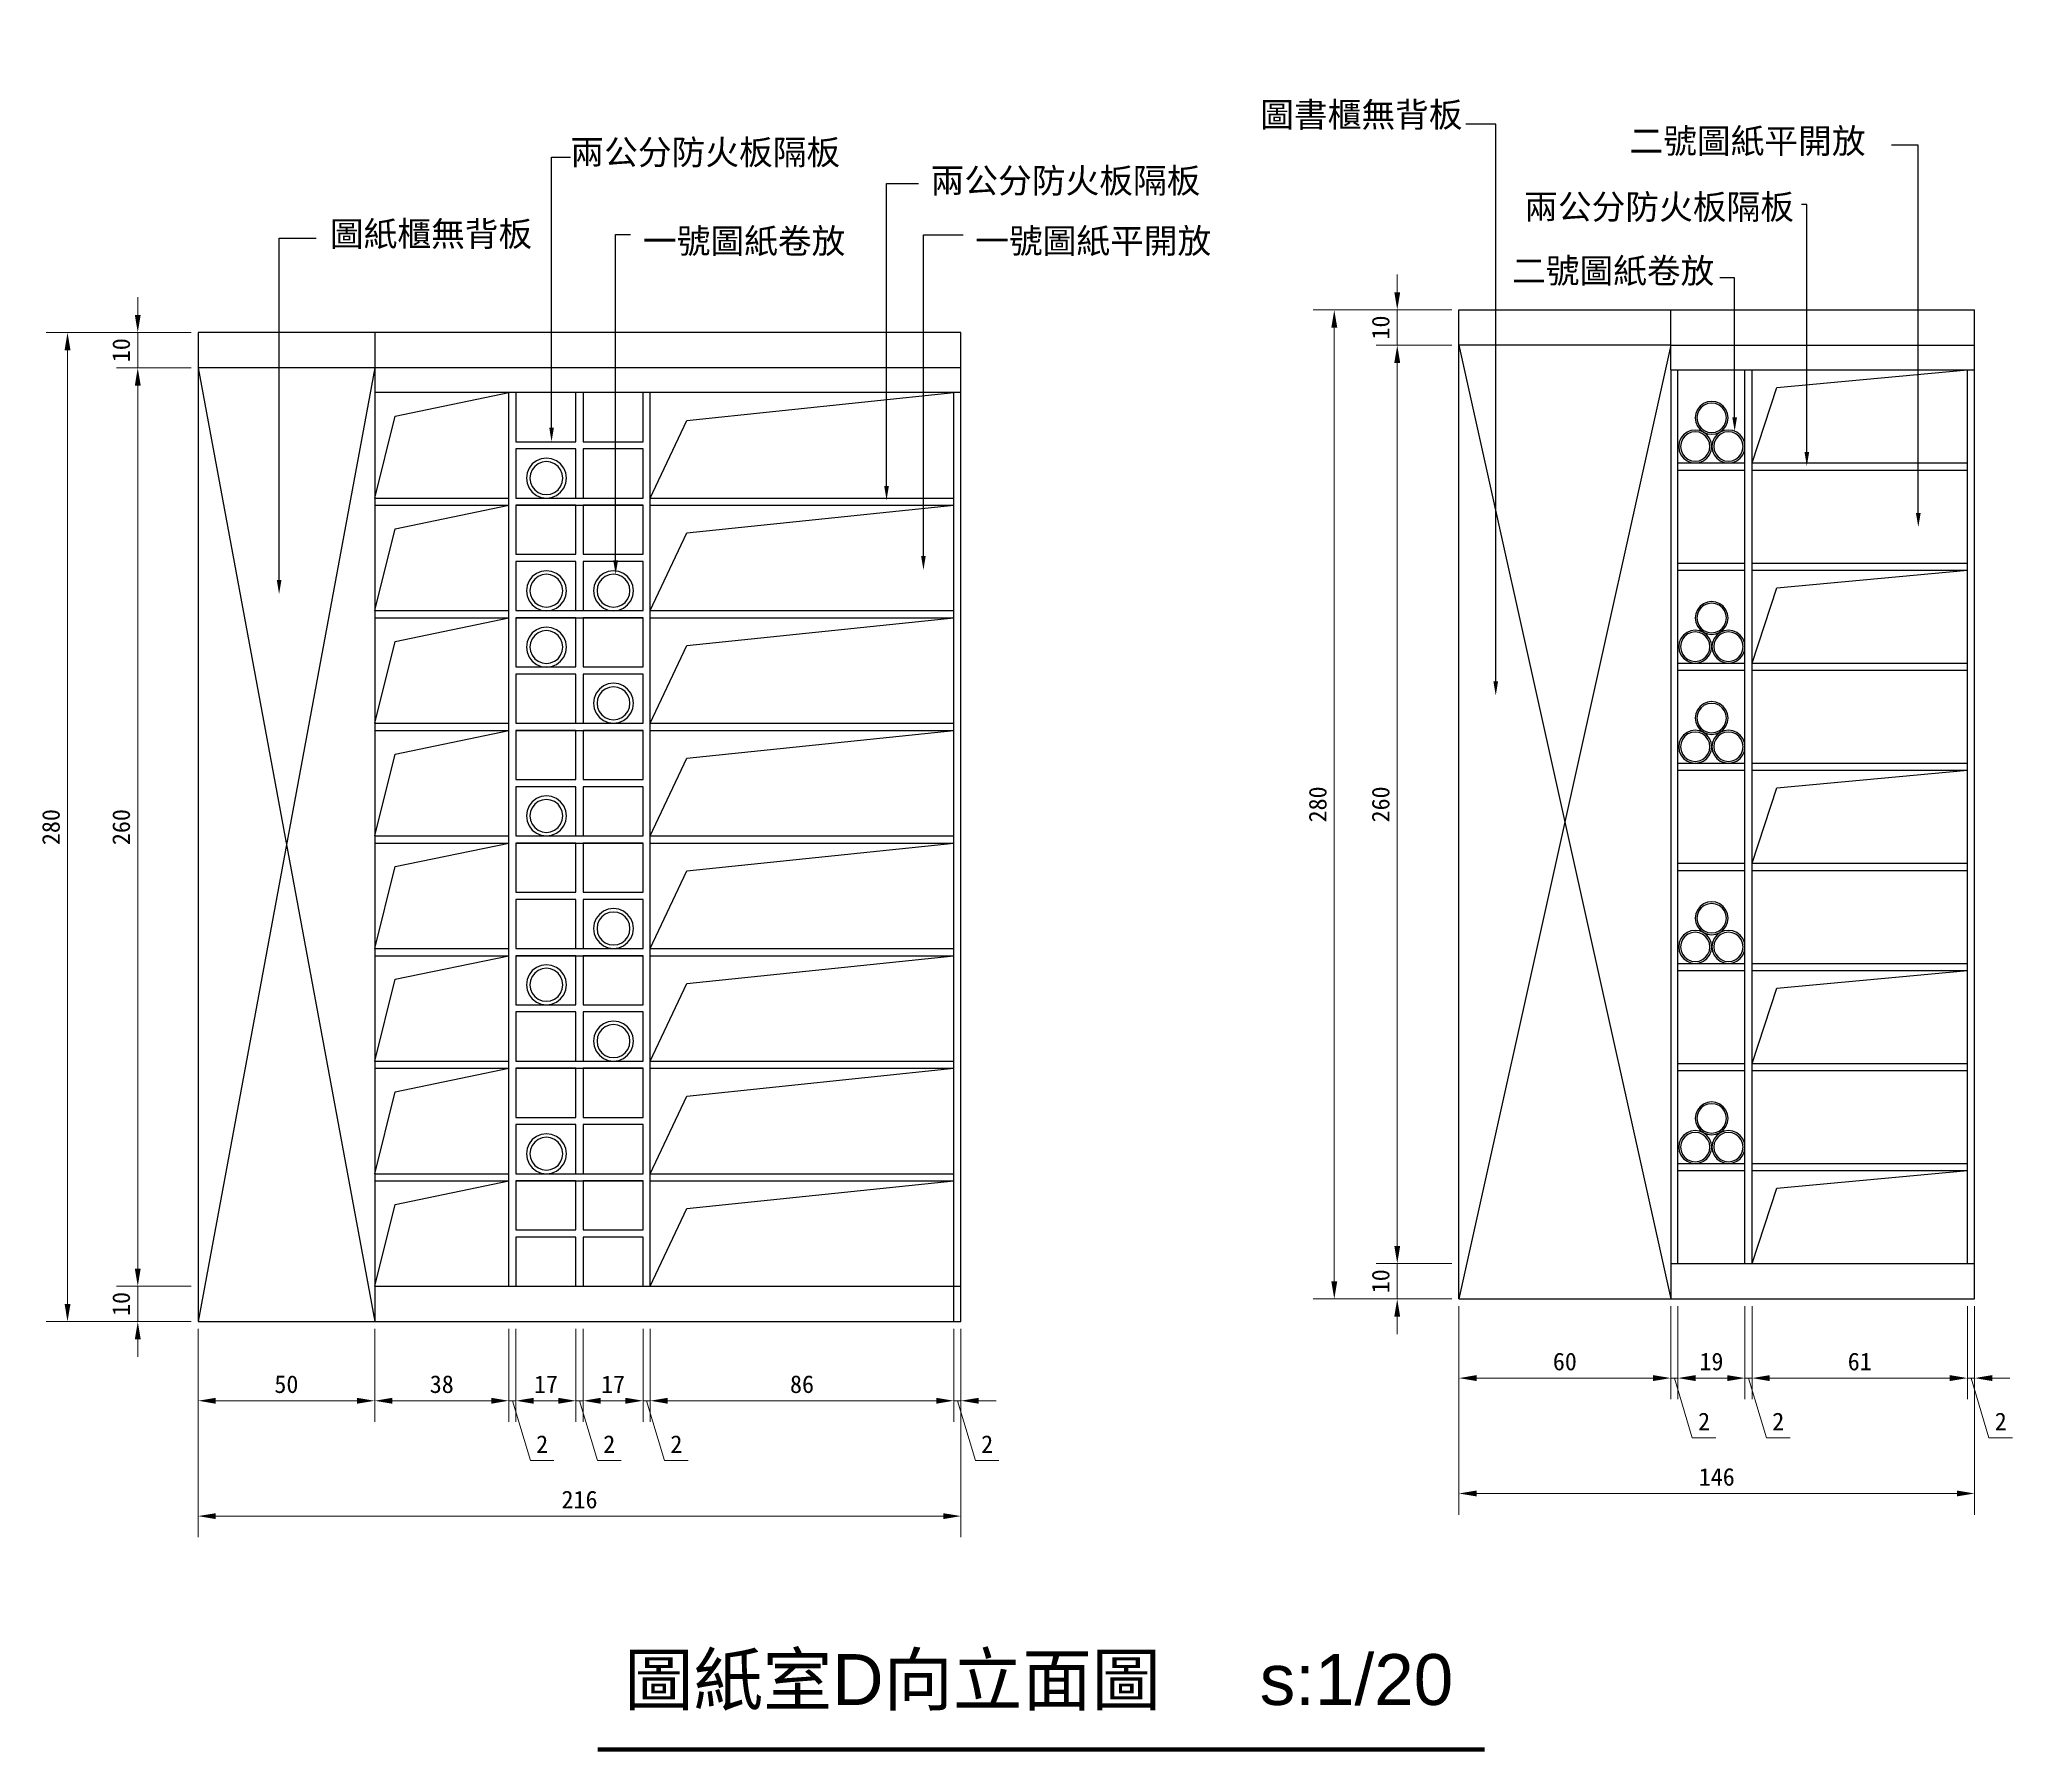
# Model space of a CAD drawing. Header units: centimetres. Extents: x 1966 to 8787, y 7398 to 12383.
# Drawn here: x 5749 to 6308, y 7496 to 7981 of the extents above; entities that cross this region are included whole.
import ezdxf
from ezdxf import colors
from ezdxf.entities.mleader import LeaderData, LeaderLine
from ezdxf.math import Vec2, Vec3

# ---------------------------------------------------------------- set-up
doc = ezdxf.new("R2010")
doc.units = ezdxf.units.CM
doc.header["$PDMODE"] = 35
doc.layers.add('8', color=8, linetype='Continuous')
doc.styles.get("Standard").update_dxf_attribs({"font": 'arial.ttf', "height": 10})
doc.styles.add('文2.5', font='kaiu.ttf', dxfattribs={"height": 2.5})
doc.styles.add('文3.5', font='', dxfattribs={"height": 3.5})
doc.styles.get('文3.5').set_extended_font_data('PMingLiU')
doc.dimstyles.new('DIM2.5', dxfattribs={"dimtxt": 2.5, "dimasz": 2.5, "dimexe": 3, "dimexo": 1, "dimgap": 1, "dimtad": 1, "dimdec": 1, "dimdsep": 46, "dimtxsty": '文2.5', "dimcen": 0, "dimadec": 0, "dimazin": 0, "dimtfac": 1, "dimtdec": 1, "dimtmove": 0, "dimatfit": 3, "dimfxl": 1, "dimlwd": 15, "dimlwe": 15, "dimarcsym": 0})

msp = doc.modelspace()

# ---------------------------------------------------------------- texts
at = {"style": '文3.5'}
msp.add_text('二號圖紙平開放', height=7, dxfattribs=at).set_placement((6199.42, 7948.47))
msp.add_text('圖紙室D向立面圖     s:1/20', height=14.4).set_placement((5914.76, 7509.21))
at = {"layer": '8', "color": 7, "char_height": 7, "attachment_point": 4, "style": '文3.5'}
for s, insert in [('{\\fSimSun|b0|i0|c134|p2;圖書櫃無背板}', (6094.87, 7959.01)), ('{\\fSimSun|b0|i0|c134|p2;兩公分防火板隔板}', (5899.54, 7948.39)), ('{\\fSimSun|b0|i0|c134|p2;兩公分防火板隔板}', (6001.54, 7940.36)), ('{\\fSimSun|b0|i0|c134|p2;兩公分防火板隔板}', (6169.61, 7932.93)), ('{\\fSimSun|b0|i0|c134|p2;圖紙櫃無背板}', (5831.44, 7925.27)), ('{\\fSimSun|b0|i0|c134|p2;一號圖紙卷放}', (5920.09, 7923.26)), ('{\\fSimSun|b0|i0|c134|p2;一號圖紙平開放}', (6014.16, 7923.29)), ('{\\fSimSun|b0|i0|c134|p2;二號圖紙卷放}', (6166.16, 7914.82))]:
    msp.add_mtext(s, dxfattribs=dict(at, insert=insert))

# ---------------------------------------------------------------- blocks, each defined once
blk = doc.blocks.new('*U265')
blk.add_lwpolyline([(-8.5, -6.95), (8.5, -6.95), (8.5, 6.95), (-8.5, 6.95)], close=True)
blk = doc.blocks.new('*U266')
at = {"color": 0, "linetype": 'ByBlock', "lineweight": -2, "transparency": 16777216}
for p in [(0, 239.1), (19, 239.1), (0, 223.16), (19, 223.16), (0, 207.22), (19, 207.22), (0, 191.28), (19, 191.28), (0, 175.34), (19, 175.34), (0, 159.4), (19, 159.4), (0, 143.46), (19, 143.46), (0, 127.52), (19, 127.52), (0, 111.58), (19, 111.58), (0, 95.64), (19, 95.64), (0, 79.7), (19, 79.7), (0, 63.76), (19, 63.76), (0, 47.82), (19, 47.82), (0, 31.88), (19, 31.88), (0, 15.94), (19, 15.94), (0, 0), (19, 0)]:
    blk.add_blockref('*U265', p, dxfattribs=at)
blk = doc.blocks.new('*D267')
at = {"color": 0, "linetype": 'Continuous', "lineweight": 15, "transparency": 16777216}
for p, q in [((5794.12, 7615.73), (5794.12, 7589.33)), ((5844.12, 7615.73), (5844.12, 7589.33)), ((5799.12, 7595.33), (5839.12, 7595.33))]:
    blk.add_line(p, q, dxfattribs=at)
at = {"color": 0, "transparency": 16777216}
for points in [[(5799.12, 7596.16), (5799.12, 7594.49), (5794.12, 7595.33)], [(5839.12, 7596.16), (5839.12, 7594.49), (5844.12, 7595.33)]]:
    blk.add_solid(points, dxfattribs=at)
at = {"layer": 'DEFPOINTS', "color": 0, "transparency": 16777216}
for p in [(5794.12, 7617.73), (5844.12, 7617.73), (5844.12, 7595.33)]:
    blk.add_point(p, dxfattribs=at)
at = {"color": 0, "transparency": 16777216, "insert": (5819.12, 7599.99), "char_height": 5, "attachment_point": 5, "style": '文2.5'}
blk.add_mtext('50', dxfattribs=at)
blk = doc.blocks.new('*D268')
at = {"color": 0, "linetype": 'Continuous', "lineweight": 15, "transparency": 16777216}
for p, q in [((5844.12, 7615.73), (5844.12, 7589.33)), ((5882.12, 7615.73), (5882.12, 7589.33)), ((5849.12, 7595.33), (5877.12, 7595.33))]:
    blk.add_line(p, q, dxfattribs=at)
at = {"color": 0, "transparency": 16777216}
for points in [[(5849.12, 7596.16), (5849.12, 7594.49), (5844.12, 7595.33)], [(5877.12, 7596.16), (5877.12, 7594.49), (5882.12, 7595.33)]]:
    blk.add_solid(points, dxfattribs=at)
at = {"layer": 'DEFPOINTS', "color": 0, "transparency": 16777216}
for p in [(5844.12, 7617.73), (5882.12, 7617.73), (5882.12, 7595.33)]:
    blk.add_point(p, dxfattribs=at)
at = {"color": 0, "transparency": 16777216, "insert": (5863.12, 7599.99), "char_height": 5, "attachment_point": 5, "style": '文2.5'}
blk.add_mtext('38', dxfattribs=at)
blk = doc.blocks.new('*D269')
at = {"color": 0, "linetype": 'Continuous', "lineweight": 15, "transparency": 16777216}
for p, q in [((5882.12, 7615.73), (5882.12, 7589.33)), ((5884.12, 7615.73), (5884.12, 7589.33)), ((5877.12, 7595.33), (5872.12, 7595.33)), ((5882.12, 7595.33), (5884.12, 7595.33)), ((5882.12, 7595.33), (5884.12, 7595.33)), ((5883.12, 7595.33), (5888.2, 7578.41)), ((5889.12, 7595.33), (5894.12, 7595.33)), ((5888.2, 7578.41), (5894.88, 7578.41))]:
    blk.add_line(p, q, dxfattribs=at)
at = {"color": 0, "transparency": 16777216}
for points in [[(5877.12, 7596.16), (5877.12, 7594.49), (5882.12, 7595.33)], [(5889.12, 7596.16), (5889.12, 7594.49), (5884.12, 7595.33)]]:
    blk.add_solid(points, dxfattribs=at)
at = {"layer": 'DEFPOINTS', "color": 0, "transparency": 16777216}
for p in [(5882.12, 7617.73), (5884.12, 7617.73), (5884.12, 7595.33)]:
    blk.add_point(p, dxfattribs=at)
at = {"color": 0, "transparency": 16777216, "insert": (5891.54, 7583.05), "char_height": 5, "attachment_point": 5, "style": '文2.5'}
blk.add_mtext('2', dxfattribs=at)
blk = doc.blocks.new('*D270')
at = {"color": 0, "linetype": 'Continuous', "lineweight": 15, "transparency": 16777216}
for p, q in [((5884.12, 7615.73), (5884.12, 7589.33)), ((5901.12, 7615.73), (5901.12, 7589.33)), ((5889.12, 7595.33), (5896.12, 7595.33))]:
    blk.add_line(p, q, dxfattribs=at)
at = {"color": 0, "transparency": 16777216}
for points in [[(5889.12, 7596.16), (5889.12, 7594.49), (5884.12, 7595.33)], [(5896.12, 7596.16), (5896.12, 7594.49), (5901.12, 7595.33)]]:
    blk.add_solid(points, dxfattribs=at)
at = {"layer": 'DEFPOINTS', "color": 0, "transparency": 16777216}
for p in [(5884.12, 7617.73), (5901.12, 7617.73), (5901.12, 7595.33)]:
    blk.add_point(p, dxfattribs=at)
at = {"color": 0, "transparency": 16777216, "insert": (5892.62, 7599.99), "char_height": 5, "attachment_point": 5, "style": '文2.5'}
blk.add_mtext('17', dxfattribs=at)
blk = doc.blocks.new('*D271')
at = {"color": 0, "linetype": 'Continuous', "lineweight": 15, "transparency": 16777216}
for p, q in [((5901.12, 7615.73), (5901.12, 7589.33)), ((5903.12, 7615.73), (5903.12, 7589.33)), ((5896.12, 7595.33), (5891.12, 7595.33)), ((5901.12, 7595.33), (5903.12, 7595.33)), ((5901.12, 7595.33), (5903.12, 7595.33)), ((5902.12, 7595.33), (5907.2, 7578.41)), ((5908.12, 7595.33), (5913.12, 7595.33)), ((5907.2, 7578.41), (5913.88, 7578.41))]:
    blk.add_line(p, q, dxfattribs=at)
at = {"color": 0, "transparency": 16777216}
for points in [[(5896.12, 7596.16), (5896.12, 7594.49), (5901.12, 7595.33)], [(5908.12, 7596.16), (5908.12, 7594.49), (5903.12, 7595.33)]]:
    blk.add_solid(points, dxfattribs=at)
at = {"layer": 'DEFPOINTS', "color": 0, "transparency": 16777216}
for p in [(5901.12, 7617.73), (5903.12, 7617.73), (5903.12, 7595.33)]:
    blk.add_point(p, dxfattribs=at)
at = {"color": 0, "transparency": 16777216, "insert": (5910.54, 7583.05), "char_height": 5, "attachment_point": 5, "style": '文2.5'}
blk.add_mtext('2', dxfattribs=at)
blk = doc.blocks.new('*D272')
at = {"color": 0, "linetype": 'Continuous', "lineweight": 15, "transparency": 16777216}
for p, q in [((5903.12, 7615.73), (5903.12, 7589.33)), ((5920.12, 7615.73), (5920.12, 7589.33)), ((5908.12, 7595.33), (5915.12, 7595.33))]:
    blk.add_line(p, q, dxfattribs=at)
at = {"color": 0, "transparency": 16777216}
for points in [[(5908.12, 7596.16), (5908.12, 7594.49), (5903.12, 7595.33)], [(5915.12, 7596.16), (5915.12, 7594.49), (5920.12, 7595.33)]]:
    blk.add_solid(points, dxfattribs=at)
at = {"layer": 'DEFPOINTS', "color": 0, "transparency": 16777216}
for p in [(5903.12, 7617.73), (5920.12, 7617.73), (5920.12, 7595.33)]:
    blk.add_point(p, dxfattribs=at)
at = {"color": 0, "transparency": 16777216, "insert": (5911.62, 7599.99), "char_height": 5, "attachment_point": 5, "style": '文2.5'}
blk.add_mtext('17', dxfattribs=at)
blk = doc.blocks.new('*D273')
at = {"color": 0, "linetype": 'Continuous', "lineweight": 15, "transparency": 16777216}
for p, q in [((5920.12, 7615.73), (5920.12, 7589.33)), ((5922.12, 7615.73), (5922.12, 7589.33)), ((5915.12, 7595.33), (5910.12, 7595.33)), ((5920.12, 7595.33), (5922.12, 7595.33)), ((5920.12, 7595.33), (5922.12, 7595.33)), ((5921.12, 7595.33), (5926.2, 7578.41)), ((5927.12, 7595.33), (5932.12, 7595.33)), ((5926.2, 7578.41), (5932.88, 7578.41))]:
    blk.add_line(p, q, dxfattribs=at)
at = {"color": 0, "transparency": 16777216}
for points in [[(5915.12, 7596.16), (5915.12, 7594.49), (5920.12, 7595.33)], [(5927.12, 7596.16), (5927.12, 7594.49), (5922.12, 7595.33)]]:
    blk.add_solid(points, dxfattribs=at)
at = {"layer": 'DEFPOINTS', "color": 0, "transparency": 16777216}
for p in [(5920.12, 7617.73), (5922.12, 7617.73), (5922.12, 7595.33)]:
    blk.add_point(p, dxfattribs=at)
at = {"color": 0, "transparency": 16777216, "insert": (5929.54, 7583.05), "char_height": 5, "attachment_point": 5, "style": '文2.5'}
blk.add_mtext('2', dxfattribs=at)
blk = doc.blocks.new('*D274')
at = {"color": 0, "linetype": 'Continuous', "lineweight": 15, "transparency": 16777216}
for p, q in [((5922.12, 7615.73), (5922.12, 7589.33)), ((6008.12, 7615.73), (6008.12, 7589.33)), ((5927.12, 7595.33), (6003.12, 7595.33))]:
    blk.add_line(p, q, dxfattribs=at)
at = {"color": 0, "transparency": 16777216}
for points in [[(5927.12, 7596.16), (5927.12, 7594.49), (5922.12, 7595.33)], [(6003.12, 7596.16), (6003.12, 7594.49), (6008.12, 7595.33)]]:
    blk.add_solid(points, dxfattribs=at)
at = {"layer": 'DEFPOINTS', "color": 0, "transparency": 16777216}
for p in [(5922.12, 7617.73), (6008.12, 7617.73), (6008.12, 7595.33)]:
    blk.add_point(p, dxfattribs=at)
at = {"color": 0, "transparency": 16777216, "insert": (5965.12, 7599.99), "char_height": 5, "attachment_point": 5, "style": '文2.5'}
blk.add_mtext('86', dxfattribs=at)
blk = doc.blocks.new('*D275')
at = {"color": 0, "linetype": 'Continuous', "lineweight": 15, "transparency": 16777216}
for p, q in [((6008.12, 7615.73), (6008.12, 7589.33)), ((6010.12, 7615.73), (6010.12, 7589.33)), ((6003.12, 7595.33), (5998.12, 7595.33)), ((6008.12, 7595.33), (6010.12, 7595.33)), ((6008.12, 7595.33), (6010.12, 7595.33)), ((6009.12, 7595.33), (6014.2, 7578.41)), ((6015.12, 7595.33), (6020.12, 7595.33)), ((6014.2, 7578.41), (6020.88, 7578.41))]:
    blk.add_line(p, q, dxfattribs=at)
at = {"color": 0, "transparency": 16777216}
for points in [[(6003.12, 7596.16), (6003.12, 7594.49), (6008.12, 7595.33)], [(6015.12, 7596.16), (6015.12, 7594.49), (6010.12, 7595.33)]]:
    blk.add_solid(points, dxfattribs=at)
at = {"layer": 'DEFPOINTS', "color": 0, "transparency": 16777216}
for p in [(6008.12, 7617.73), (6010.12, 7617.73), (6010.12, 7595.33)]:
    blk.add_point(p, dxfattribs=at)
at = {"color": 0, "transparency": 16777216, "insert": (6017.54, 7583.05), "char_height": 5, "attachment_point": 5, "style": '文2.5'}
blk.add_mtext('2', dxfattribs=at)
blk = doc.blocks.new('*D276')
at = {"color": 0, "linetype": 'Continuous', "lineweight": 15, "transparency": 16777216}
for p, q in [((5794.12, 7615.73), (5794.12, 7556.67)), ((6010.12, 7615.73), (6010.12, 7556.67)), ((5799.12, 7562.67), (6005.12, 7562.67))]:
    blk.add_line(p, q, dxfattribs=at)
at = {"color": 0, "transparency": 16777216}
for points in [[(5799.12, 7563.5), (5799.12, 7561.83), (5794.12, 7562.67)], [(6005.12, 7563.5), (6005.12, 7561.83), (6010.12, 7562.67)]]:
    blk.add_solid(points, dxfattribs=at)
at = {"layer": 'DEFPOINTS', "color": 0, "transparency": 16777216}
for p in [(5794.12, 7617.73), (6010.12, 7617.73), (6010.12, 7562.67)]:
    blk.add_point(p, dxfattribs=at)
at = {"color": 0, "transparency": 16777216, "insert": (5902.12, 7567.33), "char_height": 5, "attachment_point": 5, "style": '文2.5'}
blk.add_mtext('216', dxfattribs=at)
blk = doc.blocks.new('*D277')
at = {"color": 0, "linetype": 'Continuous', "lineweight": 15, "transparency": 16777216}
for p, q in [((5777.04, 7632.73), (5777.04, 7637.73)), ((5792.12, 7627.73), (5771.04, 7627.73)), ((5777.04, 7617.73), (5777.04, 7627.73)), ((5792.12, 7617.73), (5771.04, 7617.73)), ((5777.04, 7612.73), (5777.04, 7607.73))]:
    blk.add_line(p, q, dxfattribs=at)
at = {"color": 0, "transparency": 16777216}
for points in [[(5776.21, 7632.73), (5777.87, 7632.73), (5777.04, 7627.73)], [(5776.21, 7612.73), (5777.87, 7612.73), (5777.04, 7617.73)]]:
    blk.add_solid(points, dxfattribs=at)
at = {"layer": 'DEFPOINTS', "color": 0, "transparency": 16777216}
for p in [(5777.04, 7627.73), (5794.12, 7627.73), (5794.12, 7617.73)]:
    blk.add_point(p, dxfattribs=at)
at = {"color": 0, "transparency": 16777216, "insert": (5772.37, 7622.73), "char_height": 5, "attachment_point": 5, "rotation": 90, "style": '文2.5'}
blk.add_mtext('10', dxfattribs=at)
blk = doc.blocks.new('*D278')
at = {"color": 0, "linetype": 'Continuous', "lineweight": 15, "transparency": 16777216}
for p, q in [((5792.12, 7887.73), (5771.04, 7887.73)), ((5777.04, 7632.73), (5777.04, 7882.73)), ((5792.12, 7627.73), (5771.04, 7627.73))]:
    blk.add_line(p, q, dxfattribs=at)
at = {"color": 0, "transparency": 16777216}
for points in [[(5776.21, 7882.73), (5777.87, 7882.73), (5777.04, 7887.73)], [(5776.21, 7632.73), (5777.87, 7632.73), (5777.04, 7627.73)]]:
    blk.add_solid(points, dxfattribs=at)
at = {"layer": 'DEFPOINTS', "color": 0, "transparency": 16777216}
for p in [(5777.04, 7887.73), (5794.12, 7887.73), (5794.12, 7627.73)]:
    blk.add_point(p, dxfattribs=at)
at = {"color": 0, "transparency": 16777216, "insert": (5772.37, 7757.73), "char_height": 5, "attachment_point": 5, "rotation": 90, "style": '文2.5'}
blk.add_mtext('260', dxfattribs=at)
blk = doc.blocks.new('*D279')
at = {"color": 0, "linetype": 'Continuous', "lineweight": 15, "transparency": 16777216}
for p, q in [((5777.04, 7902.73), (5777.04, 7907.73)), ((5792.12, 7897.73), (5771.04, 7897.73)), ((5777.04, 7887.73), (5777.04, 7897.73)), ((5792.12, 7887.73), (5771.04, 7887.73)), ((5777.04, 7882.73), (5777.04, 7877.73))]:
    blk.add_line(p, q, dxfattribs=at)
at = {"color": 0, "transparency": 16777216}
for points in [[(5776.21, 7902.73), (5777.87, 7902.73), (5777.04, 7897.73)], [(5776.21, 7882.73), (5777.87, 7882.73), (5777.04, 7887.73)]]:
    blk.add_solid(points, dxfattribs=at)
at = {"layer": 'DEFPOINTS', "color": 0, "transparency": 16777216}
for p in [(5777.04, 7897.73), (5794.12, 7897.73), (5794.12, 7887.73)]:
    blk.add_point(p, dxfattribs=at)
at = {"color": 0, "transparency": 16777216, "insert": (5772.37, 7892.73), "char_height": 5, "attachment_point": 5, "rotation": 90, "style": '文2.5'}
blk.add_mtext('10', dxfattribs=at)
blk = doc.blocks.new('*D280')
at = {"color": 0, "linetype": 'Continuous', "lineweight": 15, "transparency": 16777216}
for p, q in [((5792.12, 7897.73), (5751.15, 7897.73)), ((5757.15, 7622.73), (5757.15, 7892.73)), ((5792.12, 7617.73), (5751.15, 7617.73))]:
    blk.add_line(p, q, dxfattribs=at)
at = {"color": 0, "transparency": 16777216}
for points in [[(5756.32, 7892.73), (5757.99, 7892.73), (5757.15, 7897.73)], [(5756.32, 7622.73), (5757.99, 7622.73), (5757.15, 7617.73)]]:
    blk.add_solid(points, dxfattribs=at)
at = {"layer": 'DEFPOINTS', "color": 0, "transparency": 16777216}
for p in [(5757.15, 7897.73), (5794.12, 7897.73), (5794.12, 7617.73)]:
    blk.add_point(p, dxfattribs=at)
at = {"color": 0, "transparency": 16777216, "insert": (5752.49, 7757.73), "char_height": 5, "attachment_point": 5, "rotation": 90, "style": '文2.5'}
blk.add_mtext('280', dxfattribs=at)
blk = doc.blocks.new('*D281')
at = {"color": 0, "linetype": 'Continuous', "lineweight": 15, "transparency": 16777216}
for p, q in [((6133.66, 7639.15), (6133.66, 7644.15)), ((6149.12, 7634.15), (6127.66, 7634.15)), ((6133.66, 7624.15), (6133.66, 7634.15)), ((6149.12, 7624.15), (6127.66, 7624.15)), ((6133.66, 7619.15), (6133.66, 7614.15))]:
    blk.add_line(p, q, dxfattribs=at)
at = {"color": 0, "transparency": 16777216}
for points in [[(6132.83, 7639.15), (6134.49, 7639.15), (6133.66, 7634.15)], [(6132.83, 7619.15), (6134.49, 7619.15), (6133.66, 7624.15)]]:
    blk.add_solid(points, dxfattribs=at)
at = {"layer": 'DEFPOINTS', "color": 0, "transparency": 16777216}
for p in [(6133.66, 7634.15), (6151.12, 7634.15), (6151.12, 7624.15)]:
    blk.add_point(p, dxfattribs=at)
at = {"color": 0, "transparency": 16777216, "insert": (6128.99, 7629.15), "char_height": 5, "attachment_point": 5, "rotation": 90, "style": '文2.5'}
blk.add_mtext('10', dxfattribs=at)
blk = doc.blocks.new('*D282')
at = {"color": 0, "linetype": 'Continuous', "lineweight": 15, "transparency": 16777216}
for p, q in [((6149.12, 7894.15), (6127.66, 7894.15)), ((6133.66, 7639.15), (6133.66, 7889.15)), ((6135.66, 7634.15), (6139.66, 7634.15))]:
    blk.add_line(p, q, dxfattribs=at)
at = {"color": 0, "transparency": 16777216}
for points in [[(6132.83, 7889.15), (6134.49, 7889.15), (6133.66, 7894.15)], [(6132.83, 7639.15), (6134.49, 7639.15), (6133.66, 7634.15)]]:
    blk.add_solid(points, dxfattribs=at)
at = {"layer": 'DEFPOINTS', "color": 0, "transparency": 16777216}
for p in [(6133.66, 7894.15), (6151.12, 7894.15), (6133.66, 7634.15)]:
    blk.add_point(p, dxfattribs=at)
at = {"color": 0, "transparency": 16777216, "insert": (6128.99, 7764.15), "char_height": 5, "attachment_point": 5, "rotation": 90, "style": '文2.5'}
blk.add_mtext('260', dxfattribs=at)
blk = doc.blocks.new('*D283')
at = {"color": 0, "linetype": 'Continuous', "lineweight": 15, "transparency": 16777216}
for p, q in [((6133.66, 7909.15), (6133.66, 7914.15)), ((6149.12, 7904.15), (6127.66, 7904.15)), ((6133.66, 7894.15), (6133.66, 7904.15)), ((6149.12, 7894.15), (6127.66, 7894.15)), ((6133.66, 7889.15), (6133.66, 7884.15))]:
    blk.add_line(p, q, dxfattribs=at)
at = {"color": 0, "transparency": 16777216}
for points in [[(6132.83, 7909.15), (6134.49, 7909.15), (6133.66, 7904.15)], [(6132.83, 7889.15), (6134.49, 7889.15), (6133.66, 7894.15)]]:
    blk.add_solid(points, dxfattribs=at)
at = {"layer": 'DEFPOINTS', "color": 0, "transparency": 16777216}
for p in [(6133.66, 7904.15), (6151.12, 7904.15), (6151.12, 7894.15)]:
    blk.add_point(p, dxfattribs=at)
at = {"color": 0, "transparency": 16777216, "insert": (6128.99, 7899.15), "char_height": 5, "attachment_point": 5, "rotation": 90, "style": '文2.5'}
blk.add_mtext('10', dxfattribs=at)
blk = doc.blocks.new('*D284')
at = {"color": 0, "linetype": 'Continuous', "lineweight": 15, "transparency": 16777216}
for p, q in [((6149.12, 7904.15), (6109.83, 7904.15)), ((6115.83, 7629.15), (6115.83, 7899.15)), ((6149.12, 7624.15), (6109.83, 7624.15))]:
    blk.add_line(p, q, dxfattribs=at)
at = {"color": 0, "transparency": 16777216}
for points in [[(6115, 7899.15), (6116.67, 7899.15), (6115.83, 7904.15)], [(6115, 7629.15), (6116.67, 7629.15), (6115.83, 7624.15)]]:
    blk.add_solid(points, dxfattribs=at)
at = {"layer": 'DEFPOINTS', "color": 0, "transparency": 16777216}
for p in [(6115.83, 7904.15), (6151.12, 7904.15), (6151.12, 7624.15)]:
    blk.add_point(p, dxfattribs=at)
at = {"color": 0, "transparency": 16777216, "insert": (6111.17, 7764.15), "char_height": 5, "attachment_point": 5, "rotation": 90, "style": '文2.5'}
blk.add_mtext('280', dxfattribs=at)
blk = doc.blocks.new('*D285')
at = {"color": 0, "linetype": 'Continuous', "lineweight": 15, "transparency": 16777216}
for p, q in [((6151.12, 7622.15), (6151.12, 7595.74)), ((6211.12, 7622.15), (6211.12, 7595.74)), ((6156.12, 7601.74), (6206.12, 7601.74))]:
    blk.add_line(p, q, dxfattribs=at)
at = {"color": 0, "transparency": 16777216}
for points in [[(6156.12, 7602.58), (6156.12, 7600.91), (6151.12, 7601.74)], [(6206.12, 7602.58), (6206.12, 7600.91), (6211.12, 7601.74)]]:
    blk.add_solid(points, dxfattribs=at)
at = {"layer": 'DEFPOINTS', "color": 0, "transparency": 16777216}
for p in [(6151.12, 7624.15), (6211.12, 7624.15), (6211.12, 7601.74)]:
    blk.add_point(p, dxfattribs=at)
at = {"color": 0, "transparency": 16777216, "insert": (6181.12, 7606.41), "char_height": 5, "attachment_point": 5, "style": '文2.5'}
blk.add_mtext('60', dxfattribs=at)
blk = doc.blocks.new('*D286')
at = {"color": 0, "linetype": 'Continuous', "lineweight": 15, "transparency": 16777216}
for p, q in [((6211.12, 7622.15), (6211.12, 7595.74)), ((6213.12, 7622.15), (6213.12, 7595.74)), ((6206.12, 7601.74), (6201.12, 7601.74)), ((6211.12, 7601.74), (6213.12, 7601.74)), ((6211.12, 7601.74), (6213.12, 7601.74)), ((6212.12, 7601.74), (6217.19, 7584.83)), ((6218.12, 7601.74), (6223.12, 7601.74)), ((6217.19, 7584.83), (6223.88, 7584.83))]:
    blk.add_line(p, q, dxfattribs=at)
at = {"color": 0, "transparency": 16777216}
for points in [[(6206.12, 7602.58), (6206.12, 7600.91), (6211.12, 7601.74)], [(6218.12, 7602.58), (6218.12, 7600.91), (6213.12, 7601.74)]]:
    blk.add_solid(points, dxfattribs=at)
at = {"layer": 'DEFPOINTS', "color": 0, "transparency": 16777216}
for p in [(6211.12, 7624.15), (6213.12, 7624.15), (6213.12, 7601.74)]:
    blk.add_point(p, dxfattribs=at)
at = {"color": 0, "transparency": 16777216, "insert": (6220.54, 7589.47), "char_height": 5, "attachment_point": 5, "style": '文2.5'}
blk.add_mtext('2', dxfattribs=at)
blk = doc.blocks.new('*D287')
at = {"color": 0, "linetype": 'Continuous', "lineweight": 15, "transparency": 16777216}
for p, q in [((6213.12, 7622.15), (6213.12, 7595.74)), ((6232.12, 7622.15), (6232.12, 7595.74)), ((6218.12, 7601.74), (6227.12, 7601.74))]:
    blk.add_line(p, q, dxfattribs=at)
at = {"color": 0, "transparency": 16777216}
for points in [[(6218.12, 7602.58), (6218.12, 7600.91), (6213.12, 7601.74)], [(6227.12, 7602.58), (6227.12, 7600.91), (6232.12, 7601.74)]]:
    blk.add_solid(points, dxfattribs=at)
at = {"layer": 'DEFPOINTS', "color": 0, "transparency": 16777216}
for p in [(6213.12, 7624.15), (6232.12, 7624.15), (6232.12, 7601.74)]:
    blk.add_point(p, dxfattribs=at)
at = {"color": 0, "transparency": 16777216, "insert": (6222.62, 7606.41), "char_height": 5, "attachment_point": 5, "style": '文2.5'}
blk.add_mtext('19', dxfattribs=at)
blk = doc.blocks.new('*D288')
at = {"color": 0, "linetype": 'Continuous', "lineweight": 15, "transparency": 16777216}
for p, q in [((6232.12, 7622.15), (6232.12, 7595.74)), ((6234.12, 7622.15), (6234.12, 7595.74)), ((6227.12, 7601.74), (6222.12, 7601.74)), ((6232.12, 7601.74), (6234.12, 7601.74)), ((6232.12, 7601.74), (6234.12, 7601.74)), ((6233.12, 7601.74), (6238.19, 7584.83)), ((6239.12, 7601.74), (6244.12, 7601.74)), ((6238.19, 7584.83), (6244.88, 7584.83))]:
    blk.add_line(p, q, dxfattribs=at)
at = {"color": 0, "transparency": 16777216}
for points in [[(6227.12, 7602.58), (6227.12, 7600.91), (6232.12, 7601.74)], [(6239.12, 7602.58), (6239.12, 7600.91), (6234.12, 7601.74)]]:
    blk.add_solid(points, dxfattribs=at)
at = {"layer": 'DEFPOINTS', "color": 0, "transparency": 16777216}
for p in [(6232.12, 7624.15), (6234.12, 7624.15), (6234.12, 7601.74)]:
    blk.add_point(p, dxfattribs=at)
at = {"color": 0, "transparency": 16777216, "insert": (6241.54, 7589.47), "char_height": 5, "attachment_point": 5, "style": '文2.5'}
blk.add_mtext('2', dxfattribs=at)
blk = doc.blocks.new('*D289')
at = {"color": 0, "linetype": 'Continuous', "lineweight": 15, "transparency": 16777216}
for p, q in [((6234.12, 7622.15), (6234.12, 7595.74)), ((6295.12, 7622.15), (6295.12, 7595.74)), ((6239.12, 7601.74), (6290.12, 7601.74))]:
    blk.add_line(p, q, dxfattribs=at)
at = {"color": 0, "transparency": 16777216}
for points in [[(6239.12, 7602.58), (6239.12, 7600.91), (6234.12, 7601.74)], [(6290.12, 7602.58), (6290.12, 7600.91), (6295.12, 7601.74)]]:
    blk.add_solid(points, dxfattribs=at)
at = {"layer": 'DEFPOINTS', "color": 0, "transparency": 16777216}
for p in [(6234.12, 7624.15), (6295.12, 7624.15), (6295.12, 7601.74)]:
    blk.add_point(p, dxfattribs=at)
at = {"color": 0, "transparency": 16777216, "insert": (6264.62, 7606.41), "char_height": 5, "attachment_point": 5, "style": '文2.5'}
blk.add_mtext('61', dxfattribs=at)
blk = doc.blocks.new('*D290')
at = {"color": 0, "linetype": 'Continuous', "lineweight": 15, "transparency": 16777216}
for p, q in [((6295.12, 7622.15), (6295.12, 7595.74)), ((6297.12, 7622.15), (6297.12, 7595.74)), ((6290.12, 7601.74), (6285.12, 7601.74)), ((6295.12, 7601.74), (6297.12, 7601.74)), ((6295.12, 7601.74), (6297.12, 7601.74)), ((6296.12, 7601.74), (6301.19, 7584.83)), ((6302.12, 7601.74), (6307.12, 7601.74)), ((6301.19, 7584.83), (6307.88, 7584.83))]:
    blk.add_line(p, q, dxfattribs=at)
at = {"color": 0, "transparency": 16777216}
for points in [[(6290.12, 7602.58), (6290.12, 7600.91), (6295.12, 7601.74)], [(6302.12, 7602.58), (6302.12, 7600.91), (6297.12, 7601.74)]]:
    blk.add_solid(points, dxfattribs=at)
at = {"layer": 'DEFPOINTS', "color": 0, "transparency": 16777216}
for p in [(6295.12, 7624.15), (6297.12, 7624.15), (6297.12, 7601.74)]:
    blk.add_point(p, dxfattribs=at)
at = {"color": 0, "transparency": 16777216, "insert": (6304.54, 7589.47), "char_height": 5, "attachment_point": 5, "style": '文2.5'}
blk.add_mtext('2', dxfattribs=at)
blk = doc.blocks.new('*D291')
at = {"color": 0, "linetype": 'Continuous', "lineweight": 15, "transparency": 16777216}
for p, q in [((6151.12, 7622.15), (6151.12, 7563.08)), ((6297.12, 7622.15), (6297.12, 7563.08)), ((6156.12, 7569.08), (6292.12, 7569.08))]:
    blk.add_line(p, q, dxfattribs=at)
at = {"color": 0, "transparency": 16777216}
for points in [[(6156.12, 7569.92), (6156.12, 7568.25), (6151.12, 7569.08)], [(6292.12, 7569.92), (6292.12, 7568.25), (6297.12, 7569.08)]]:
    blk.add_solid(points, dxfattribs=at)
at = {"layer": 'DEFPOINTS', "color": 0, "transparency": 16777216}
for p in [(6151.12, 7624.15), (6297.12, 7624.15), (6297.12, 7569.08)]:
    blk.add_point(p, dxfattribs=at)
at = {"color": 0, "transparency": 16777216, "insert": (6224.12, 7573.75), "char_height": 5, "attachment_point": 5, "style": '文2.5'}
blk.add_mtext('146', dxfattribs=at)

# ---------------------------------------------------------------- dimensions: what is measured, and where the dimension line sits
for base, p1, p2, picture, middle in [((6133.66, 7904.15), (6151.12, 7894.15), (6151.12, 7904.15), '*D283', (6128.99, 7899.15)), ((5777.04, 7897.73), (5794.12, 7887.73), (5794.12, 7897.73), '*D279', (5772.37, 7892.73)), ((6115.83, 7904.15), (6151.12, 7624.15), (6151.12, 7904.15), '*D284', (6111.17, 7764.15)), ((5757.15, 7897.73), (5794.12, 7617.73), (5794.12, 7897.73), '*D280', (5752.49, 7757.73)), ((6133.66, 7894.15), (6133.66, 7634.15), (6151.12, 7894.15), '*D282', (6128.99, 7764.15)), ((5777.04, 7887.73), (5794.12, 7627.73), (5794.12, 7887.73), '*D278', (5772.37, 7757.73)), ((6133.66, 7634.15), (6151.12, 7624.15), (6151.12, 7634.15), '*D281', (6128.99, 7629.15)), ((5777.04, 7627.73), (5794.12, 7617.73), (5794.12, 7627.73), '*D277', (5772.37, 7622.73))]:
    dim = msp.add_linear_dim(base=base, p1=p1, p2=p2, angle=90, dimstyle='DIM2.5')
    dim.commit()
    dim.dimension.update_dxf_attribs({"geometry": picture, "text_midpoint": middle})
for base, p1, p2, picture, middle in [((6211.12, 7601.74), (6151.12, 7624.15), (6211.12, 7624.15), '*D285', (6181.12, 7606.41)), ((6297.12, 7569.08), (6151.12, 7624.15), (6297.12, 7624.15), '*D291', (6224.12, 7573.75)), ((6213.12, 7601.74), (6211.12, 7624.15), (6213.12, 7624.15), '*D286', (6219.19, 7589.47)), ((6232.12, 7601.74), (6213.12, 7624.15), (6232.12, 7624.15), '*D287', (6222.62, 7606.41)), ((6234.12, 7601.74), (6232.12, 7624.15), (6234.12, 7624.15), '*D288', (6240.19, 7589.47)), ((6295.12, 7601.74), (6234.12, 7624.15), (6295.12, 7624.15), '*D289', (6264.62, 7606.41)), ((6297.12, 7601.74), (6295.12, 7624.15), (6297.12, 7624.15), '*D290', (6303.19, 7589.47)), ((5844.12, 7595.33), (5794.12, 7617.73), (5844.12, 7617.73), '*D267', (5819.12, 7599.99)), ((6010.12, 7562.67), (5794.12, 7617.73), (6010.12, 7617.73), '*D276', (5902.12, 7567.33)), ((5882.12, 7595.33), (5844.12, 7617.73), (5882.12, 7617.73), '*D268', (5863.12, 7599.99)), ((5884.12, 7595.33), (5882.12, 7617.73), (5884.12, 7617.73), '*D269', (5890.2, 7583.05)), ((5901.12, 7595.33), (5884.12, 7617.73), (5901.12, 7617.73), '*D270', (5892.62, 7599.99)), ((5903.12, 7595.33), (5901.12, 7617.73), (5903.12, 7617.73), '*D271', (5909.2, 7583.05)), ((5920.12, 7595.33), (5903.12, 7617.73), (5920.12, 7617.73), '*D272', (5911.62, 7599.99)), ((5922.12, 7595.33), (5920.12, 7617.73), (5922.12, 7617.73), '*D273', (5928.2, 7583.05)), ((6008.12, 7595.33), (5922.12, 7617.73), (6008.12, 7617.73), '*D274', (5965.12, 7599.99)), ((6010.12, 7595.33), (6008.12, 7617.73), (6010.12, 7617.73), '*D275', (6016.2, 7583.05))]:
    dim = msp.add_linear_dim(base=base, p1=p1, p2=p2, dimstyle='DIM2.5')
    dim.commit()
    dim.dimension.update_dxf_attribs({"geometry": picture, "text_midpoint": middle})

# ---------------------------------------------------------------- linework, layer by layer
for p, q in [((6161.55, 7956.7), (6153.09, 7956.7)), ((6281.2, 7950.75), (6273.58, 7950.75)), ((5894.21, 7947.41), (5899.54, 7947.41)), ((5989.06, 7939.94), (5998.15, 7939.94)), ((6249.63, 7934.02), (6248.09, 7934.02)), ((5817.06, 7924.45), (5827.56, 7924.45)), ((5912.35, 7925.47), (5916.54, 7925.47)), ((5999.5, 7925.43), (6010.77, 7925.43)), ((6229.2, 7913.2), (6224.96, 7913.2)), ((6151.12, 7904.15), (6211.12, 7904.15)), ((6151.12, 7894.15), (6151.12, 7904.15)), ((6211.12, 7894.15), (6211.12, 7904.15)), ((6211.12, 7904.15), (6297.12, 7904.15)), ((6297.12, 7894.15), (6297.12, 7904.15)), ((6010.12, 7897.73), (5794.12, 7897.73)), ((5794.12, 7897.73), (5794.12, 7617.73)), ((5844.12, 7897.73), (5844.12, 7617.73)), ((6010.12, 7617.73), (6010.12, 7897.73)), ((6211.12, 7894.15), (6151.12, 7894.15)), ((6151.12, 7634.15), (6151.12, 7894.15)), ((6211.12, 7894.15), (6151.12, 7624.15)), ((6151.12, 7894.15), (6211.12, 7624.15)), ((6211.12, 7894.15), (6297.12, 7894.15)), ((6211.12, 7887.15), (6211.12, 7894.15)), ((6297.12, 7887.15), (6297.12, 7894.15)), ((6010.12, 7887.73), (5794.12, 7887.73)), ((5844.12, 7887.73), (5794.12, 7617.73)), ((5794.12, 7887.73), (5844.12, 7617.73)), ((6211.12, 7887.15), (6213.12, 7887.15)), ((6211.12, 7887.15), (6211.12, 7624.15)), ((6213.12, 7887.15), (6232.12, 7887.15)), ((6213.12, 7860.82), (6213.12, 7887.15)), ((6232.12, 7887.15), (6234.12, 7887.15)), ((6232.12, 7860.82), (6232.12, 7887.15)), ((6234.12, 7860.82), (6234.12, 7887.15)), ((6234.12, 7887.15), (6295.12, 7887.15)), ((6241.15, 7882.16), (6295.12, 7887.15)), ((6295.12, 7860.82), (6295.12, 7887.15)), ((6295.12, 7887.15), (6297.12, 7887.15)), ((6297.12, 7634.15), (6297.12, 7887.15)), ((6010.12, 7880.73), (5844.12, 7880.73)), ((5849.95, 7874.06), (5882.12, 7880.73)), ((5882.12, 7627.73), (5882.12, 7880.73)), ((5922.12, 7627.73), (5922.12, 7880.73)), ((5932.51, 7872.88), (6008.12, 7880.73)), ((6008.12, 7617.73), (6008.12, 7880.73)), ((6220.35, 7877.64), (6219.39, 7876.9)), ((6221.48, 7878.1), (6220.35, 7877.64)), ((6221.61, 7877.62), (6220.6, 7877.21)), ((6222.68, 7878.26), (6221.48, 7878.1)), ((6222.68, 7877.76), (6221.61, 7877.62)), ((6223.89, 7878.1), (6222.68, 7878.26)), ((6223.76, 7877.62), (6222.68, 7877.76)), ((6224.77, 7877.21), (6223.76, 7877.62)), ((6225.02, 7877.64), (6223.89, 7878.1)), ((6225.98, 7876.9), (6225.02, 7877.64)), ((6234.12, 7860.82), (6241.15, 7882.16)), ((5844.12, 7850.89), (5849.95, 7874.06)), ((5922.12, 7850.89), (5932.51, 7872.88)), ((6218.18, 7874.81), (6218.02, 7873.6)), ((6218.02, 7873.6), (6218.18, 7872.39)), ((6218.64, 7875.93), (6218.18, 7874.81)), ((6218.18, 7872.39), (6218.64, 7871.27)), ((6218.66, 7874.68), (6218.52, 7873.6)), ((6218.52, 7873.6), (6218.66, 7872.52)), ((6219.39, 7876.9), (6218.64, 7875.93)), ((6219.08, 7875.68), (6218.66, 7874.68)), ((6218.66, 7872.52), (6219.08, 7871.52)), ((6219.74, 7876.54), (6219.08, 7875.68)), ((6220.6, 7877.21), (6219.74, 7876.54)), ((6225.63, 7876.54), (6224.77, 7877.21)), ((6226.29, 7875.68), (6225.63, 7876.54)), ((6226.72, 7875.93), (6225.98, 7876.9)), ((6226.71, 7874.68), (6226.29, 7875.68)), ((6226.29, 7871.52), (6226.71, 7872.52)), ((6226.85, 7873.6), (6226.71, 7874.68)), ((6226.71, 7872.52), (6226.85, 7873.6)), ((6227.19, 7874.81), (6226.72, 7875.93)), ((6226.72, 7871.27), (6227.19, 7872.39)), ((6227.35, 7873.6), (6227.19, 7874.81)), ((6227.19, 7872.39), (6227.35, 7873.6)), ((6213.53, 7866.69), (6213.38, 7865.48)), ((6214, 7867.81), (6213.53, 7866.69)), ((6214.02, 7866.56), (6213.88, 7865.48)), ((6214.74, 7868.78), (6214, 7867.81)), ((6214.43, 7867.56), (6214.02, 7866.56)), ((6215.1, 7868.43), (6214.43, 7867.56)), ((6215.71, 7869.52), (6214.74, 7868.78)), ((6215.96, 7869.09), (6215.1, 7868.43)), ((6216.83, 7869.99), (6215.71, 7869.52)), ((6216.96, 7869.5), (6215.96, 7869.09)), ((6218.04, 7870.14), (6216.83, 7869.99)), ((6218.04, 7869.64), (6216.96, 7869.5)), ((6219.25, 7869.99), (6218.04, 7870.14)), ((6219.12, 7869.5), (6218.04, 7869.64)), ((6218.64, 7871.27), (6219.39, 7870.3)), ((6219.08, 7871.52), (6219.74, 7870.65)), ((6220.12, 7869.09), (6219.12, 7869.5)), ((6220.37, 7869.52), (6219.25, 7869.99)), ((6219.39, 7870.3), (6220.35, 7869.56)), ((6219.74, 7870.65), (6220.6, 7869.99)), ((6220.99, 7868.43), (6220.12, 7869.09)), ((6220.35, 7869.56), (6221.48, 7869.09)), ((6221.34, 7868.78), (6220.37, 7869.52)), ((6220.6, 7869.99), (6221.61, 7869.58)), ((6221.65, 7867.56), (6220.99, 7868.43)), ((6222.08, 7867.81), (6221.34, 7868.78)), ((6221.48, 7869.09), (6222.68, 7868.93)), ((6221.61, 7869.58), (6222.68, 7869.43)), ((6222.06, 7866.56), (6221.65, 7867.56)), ((6222.21, 7865.48), (6222.06, 7866.56)), ((6222.55, 7866.69), (6222.08, 7867.81)), ((6222.71, 7865.48), (6222.55, 7866.69)), ((6222.68, 7869.43), (6223.76, 7869.58)), ((6222.68, 7868.93), (6223.89, 7869.09)), ((6222.93, 7866.69), (6222.77, 7865.48)), ((6223.39, 7867.81), (6222.93, 7866.69)), ((6223.41, 7866.56), (6223.27, 7865.48)), ((6224.13, 7868.78), (6223.39, 7867.81)), ((6223.83, 7867.56), (6223.41, 7866.56)), ((6223.76, 7869.58), (6224.77, 7869.99)), ((6224.49, 7868.43), (6223.83, 7867.56)), ((6223.89, 7869.09), (6225.02, 7869.56)), ((6225.1, 7869.52), (6224.13, 7868.78)), ((6225.35, 7869.09), (6224.49, 7868.43)), ((6224.77, 7869.99), (6225.63, 7870.65)), ((6225.02, 7869.56), (6225.98, 7870.3)), ((6226.23, 7869.99), (6225.1, 7869.52)), ((6226.36, 7869.5), (6225.35, 7869.09)), ((6225.63, 7870.65), (6226.29, 7871.52)), ((6225.98, 7870.3), (6226.72, 7871.27)), ((6227.43, 7870.14), (6226.23, 7869.99)), ((6227.43, 7869.64), (6226.36, 7869.5)), ((6228.64, 7869.99), (6227.43, 7870.14)), ((6228.51, 7869.5), (6227.43, 7869.64)), ((6229.52, 7869.09), (6228.51, 7869.5)), ((6229.77, 7869.52), (6228.64, 7869.99)), ((6230.38, 7868.43), (6229.52, 7869.09)), ((6230.73, 7868.78), (6229.77, 7869.52)), ((6231.04, 7867.56), (6230.38, 7868.43)), ((6231.47, 7867.81), (6230.73, 7868.78)), ((6231.46, 7866.56), (6231.04, 7867.56)), ((6231.6, 7865.48), (6231.46, 7866.56)), ((6231.94, 7866.69), (6231.47, 7867.81)), ((6232.1, 7865.48), (6231.94, 7866.69)), ((5889.91, 7861.43), (5888.74, 7860.53)), ((5890.41, 7860.56), (5889.44, 7859.82)), ((5891.28, 7861.99), (5889.91, 7861.43)), ((5891.53, 7861.03), (5890.41, 7860.56)), ((5892.74, 7862.19), (5891.28, 7861.99)), ((5892.74, 7861.19), (5891.53, 7861.03)), ((5894.21, 7861.99), (5892.74, 7862.19)), ((5893.95, 7861.03), (5892.74, 7861.19)), ((5895.07, 7860.56), (5893.95, 7861.03)), ((5895.57, 7861.43), (5894.21, 7861.99)), ((5896.04, 7859.82), (5895.07, 7860.56)), ((5896.75, 7860.53), (5895.57, 7861.43)), ((6213.12, 7860.82), (6218.04, 7860.82)), ((6213.12, 7858.82), (6213.12, 7860.82)), ((6213.38, 7865.48), (6213.53, 7864.27)), ((6213.53, 7864.27), (6214, 7863.15)), ((6213.88, 7865.48), (6214.02, 7864.4)), ((6214, 7863.15), (6214.74, 7862.18)), ((6214.02, 7864.4), (6214.43, 7863.4)), ((6214.43, 7863.4), (6215.1, 7862.53)), ((6214.74, 7862.18), (6215.71, 7861.44)), ((6215.1, 7862.53), (6215.96, 7861.87)), ((6215.71, 7861.44), (6216.83, 7860.97)), ((6215.96, 7861.87), (6216.96, 7861.46)), ((6216.83, 7860.97), (6218.04, 7860.82)), ((6216.96, 7861.46), (6218.04, 7861.32)), ((6218.04, 7861.32), (6219.12, 7861.46)), ((6218.04, 7860.82), (6219.25, 7860.97)), ((6218.04, 7860.82), (6227.43, 7860.82)), ((6219.12, 7861.46), (6220.12, 7861.87)), ((6219.25, 7860.97), (6220.37, 7861.44)), ((6220.12, 7861.87), (6220.99, 7862.53)), ((6220.37, 7861.44), (6221.34, 7862.18)), ((6220.99, 7862.53), (6221.65, 7863.4)), ((6221.34, 7862.18), (6222.08, 7863.15)), ((6221.65, 7863.4), (6222.06, 7864.4)), ((6222.06, 7864.4), (6222.21, 7865.48)), ((6222.08, 7863.15), (6222.55, 7864.27)), ((6222.55, 7864.27), (6222.71, 7865.48)), ((6222.77, 7865.48), (6222.93, 7864.27)), ((6222.93, 7864.27), (6223.39, 7863.15)), ((6223.27, 7865.48), (6223.41, 7864.4)), ((6223.39, 7863.15), (6224.13, 7862.18)), ((6223.41, 7864.4), (6223.83, 7863.4)), ((6223.83, 7863.4), (6224.49, 7862.53)), ((6224.13, 7862.18), (6225.1, 7861.44)), ((6224.49, 7862.53), (6225.35, 7861.87)), ((6225.1, 7861.44), (6226.23, 7860.97)), ((6225.35, 7861.87), (6226.36, 7861.46)), ((6226.23, 7860.97), (6227.43, 7860.82)), ((6226.36, 7861.46), (6227.43, 7861.32)), ((6227.43, 7861.32), (6228.51, 7861.46)), ((6227.43, 7860.82), (6228.64, 7860.97)), ((6227.43, 7860.82), (6232.12, 7860.82)), ((6228.51, 7861.46), (6229.52, 7861.87)), ((6228.64, 7860.97), (6229.77, 7861.44)), ((6229.52, 7861.87), (6230.38, 7862.53)), ((6229.77, 7861.44), (6230.73, 7862.18)), ((6230.38, 7862.53), (6231.04, 7863.4)), ((6230.73, 7862.18), (6231.47, 7863.15)), ((6231.04, 7863.4), (6231.46, 7864.4)), ((6231.46, 7864.4), (6231.6, 7865.48)), ((6231.47, 7863.15), (6231.94, 7864.27)), ((6231.94, 7864.27), (6232.1, 7865.48)), ((6232.12, 7858.82), (6232.12, 7860.82)), ((6234.12, 7860.82), (6295.12, 7860.82)), ((6234.12, 7858.82), (6234.12, 7860.82)), ((6295.12, 7858.82), (6295.12, 7860.82)), ((5887.27, 7857.99), (5887.08, 7856.52)), ((5887.08, 7856.52), (5887.27, 7855.06)), ((5887.84, 7859.35), (5887.27, 7857.99)), ((5887.27, 7855.06), (5887.84, 7853.69)), ((5888.74, 7860.53), (5887.84, 7859.35)), ((5888.24, 7857.73), (5888.08, 7856.52)), ((5888.08, 7856.52), (5888.24, 7855.31)), ((5888.7, 7858.85), (5888.24, 7857.73)), ((5888.24, 7855.31), (5888.7, 7854.19)), ((5889.44, 7859.82), (5888.7, 7858.85)), ((5896.78, 7858.85), (5896.04, 7859.82)), ((5897.65, 7859.35), (5896.75, 7860.53)), ((5897.25, 7857.73), (5896.78, 7858.85)), ((5896.78, 7854.19), (5897.25, 7855.31)), ((5897.41, 7856.52), (5897.25, 7857.73)), ((5897.25, 7855.31), (5897.41, 7856.52)), ((5898.21, 7857.99), (5897.65, 7859.35)), ((5897.65, 7853.69), (5898.21, 7855.06)), ((5898.41, 7856.52), (5898.21, 7857.99)), ((5898.21, 7855.06), (5898.41, 7856.52)), ((6213.12, 7858.82), (6232.12, 7858.82)), ((6213.12, 7832.48), (6213.12, 7858.82)), ((6232.12, 7832.48), (6232.12, 7858.82)), ((6234.12, 7858.82), (6295.12, 7858.82)), ((6234.12, 7832.48), (6234.12, 7858.82)), ((6295.12, 7832.48), (6295.12, 7858.82)), ((5844.12, 7850.89), (5882.12, 7850.89)), ((5884.12, 7850.89), (5920.12, 7850.89)), ((5887.84, 7853.69), (5888.74, 7852.52)), ((5888.7, 7854.19), (5889.44, 7853.22)), ((5888.74, 7852.52), (5889.91, 7851.62)), ((5889.44, 7853.22), (5890.41, 7852.48)), ((5889.91, 7851.62), (5891.28, 7851.05)), ((5890.41, 7852.48), (5891.53, 7852.02)), ((5891.28, 7851.05), (5892.74, 7850.86)), ((5891.53, 7852.02), (5892.74, 7851.86)), ((5892.74, 7851.86), (5893.95, 7852.02)), ((5892.74, 7850.86), (5894.21, 7851.05)), ((5893.95, 7852.02), (5895.07, 7852.48)), ((5894.21, 7851.05), (5895.57, 7851.62)), ((5895.07, 7852.48), (5896.04, 7853.22)), ((5895.57, 7851.62), (5896.75, 7852.52)), ((5896.04, 7853.22), (5896.78, 7854.19)), ((5896.75, 7852.52), (5897.65, 7853.69)), ((5922.12, 7850.89), (6008.12, 7850.89)), ((5844.12, 7848.85), (5882.12, 7848.85)), ((5849.95, 7842.18), (5882.12, 7848.85)), ((5884.12, 7848.85), (5920.12, 7848.85)), ((5922.12, 7848.85), (6008.12, 7848.85)), ((5932.51, 7841), (6008.12, 7848.85)), ((5844.12, 7819.01), (5849.95, 7842.18)), ((5922.12, 7819.01), (5932.51, 7841)), ((5887.84, 7827.48), (5887.27, 7826.11)), ((5888.74, 7828.65), (5887.84, 7827.48)), ((5889.44, 7827.95), (5888.7, 7826.98)), ((5889.91, 7829.55), (5888.74, 7828.65)), ((5890.41, 7828.69), (5889.44, 7827.95)), ((5891.28, 7830.12), (5889.91, 7829.55)), ((5891.53, 7829.15), (5890.41, 7828.69)), ((5892.74, 7830.31), (5891.28, 7830.12)), ((5892.74, 7829.31), (5891.53, 7829.15)), ((5894.21, 7830.12), (5892.74, 7830.31)), ((5893.95, 7829.15), (5892.74, 7829.31)), ((5895.07, 7828.69), (5893.95, 7829.15)), ((5895.57, 7829.55), (5894.21, 7830.12)), ((5896.04, 7827.95), (5895.07, 7828.69)), ((5896.75, 7828.65), (5895.57, 7829.55)), ((5896.78, 7826.98), (5896.04, 7827.95)), ((5897.65, 7827.48), (5896.75, 7828.65)), ((5898.21, 7826.11), (5897.65, 7827.48)), ((5906.84, 7827.48), (5906.27, 7826.11)), ((5907.74, 7828.65), (5906.84, 7827.48)), ((5908.44, 7827.95), (5907.7, 7826.98)), ((5908.91, 7829.55), (5907.74, 7828.65)), ((5909.41, 7828.69), (5908.44, 7827.95)), ((5910.28, 7830.12), (5908.91, 7829.55)), ((5910.53, 7829.15), (5909.41, 7828.69)), ((5911.74, 7830.31), (5910.28, 7830.12)), ((5911.74, 7829.31), (5910.53, 7829.15)), ((5913.21, 7830.12), (5911.74, 7830.31)), ((5912.95, 7829.15), (5911.74, 7829.31)), ((5914.07, 7828.69), (5912.95, 7829.15)), ((5914.57, 7829.55), (5913.21, 7830.12)), ((5915.04, 7827.95), (5914.07, 7828.69)), ((5915.75, 7828.65), (5914.57, 7829.55)), ((5915.78, 7826.98), (5915.04, 7827.95)), ((5916.65, 7827.48), (5915.75, 7828.65)), ((5917.21, 7826.11), (5916.65, 7827.48)), ((6213.12, 7832.48), (6232.12, 7832.48)), ((6213.12, 7830.48), (6213.12, 7832.48)), ((6213.12, 7830.48), (6232.12, 7830.48)), ((6213.12, 7804.15), (6213.12, 7830.48)), ((6232.12, 7830.48), (6232.12, 7832.48)), ((6232.12, 7804.15), (6232.12, 7830.48)), ((6234.12, 7832.48), (6295.12, 7832.48)), ((6234.12, 7830.48), (6234.12, 7832.48)), ((6234.12, 7830.48), (6295.12, 7830.48)), ((6234.12, 7804.15), (6234.12, 7830.48)), ((6241.15, 7825.49), (6295.12, 7830.48)), ((6295.12, 7830.48), (6295.12, 7832.48)), ((6295.12, 7804.15), (6295.12, 7830.48)), ((5887.27, 7826.11), (5887.08, 7824.65)), ((5887.08, 7824.65), (5887.27, 7823.18)), ((5887.27, 7823.18), (5887.84, 7821.81)), ((5887.84, 7821.81), (5888.74, 7820.64)), ((5888.24, 7825.85), (5888.08, 7824.65)), ((5888.08, 7824.65), (5888.24, 7823.44)), ((5888.7, 7826.98), (5888.24, 7825.85)), ((5888.24, 7823.44), (5888.7, 7822.31)), ((5888.7, 7822.31), (5889.44, 7821.35)), ((5896.04, 7821.35), (5896.78, 7822.31)), ((5896.75, 7820.64), (5897.65, 7821.81)), ((5897.25, 7825.85), (5896.78, 7826.98)), ((5896.78, 7822.31), (5897.25, 7823.44)), ((5897.41, 7824.65), (5897.25, 7825.85)), ((5897.25, 7823.44), (5897.41, 7824.65)), ((5897.65, 7821.81), (5898.21, 7823.18)), ((5898.41, 7824.65), (5898.21, 7826.11)), ((5898.21, 7823.18), (5898.41, 7824.65)), ((5906.27, 7826.11), (5906.08, 7824.65)), ((5906.08, 7824.65), (5906.27, 7823.18)), ((5906.27, 7823.18), (5906.84, 7821.81)), ((5906.84, 7821.81), (5907.74, 7820.64)), ((5907.24, 7825.85), (5907.08, 7824.65)), ((5907.08, 7824.65), (5907.24, 7823.44)), ((5907.7, 7826.98), (5907.24, 7825.85)), ((5907.24, 7823.44), (5907.7, 7822.31)), ((5907.7, 7822.31), (5908.44, 7821.35)), ((5915.04, 7821.35), (5915.78, 7822.31)), ((5915.75, 7820.64), (5916.65, 7821.81)), ((5916.25, 7825.85), (5915.78, 7826.98)), ((5915.78, 7822.31), (5916.25, 7823.44)), ((5916.41, 7824.65), (5916.25, 7825.85)), ((5916.25, 7823.44), (5916.41, 7824.65)), ((5916.65, 7821.81), (5917.21, 7823.18)), ((5917.41, 7824.65), (5917.21, 7826.11)), ((5917.21, 7823.18), (5917.41, 7824.65)), ((6221.48, 7821.44), (6220.35, 7820.97)), ((6222.68, 7821.6), (6221.48, 7821.44)), ((6223.89, 7821.44), (6222.68, 7821.6)), ((6225.02, 7820.97), (6223.89, 7821.44)), ((6234.12, 7804.15), (6241.15, 7825.49)), ((5844.12, 7819.01), (5882.12, 7819.01)), ((5844.12, 7816.97), (5882.12, 7816.97)), ((5849.95, 7810.3), (5882.12, 7816.97)), ((5884.12, 7819.01), (5920.12, 7819.01)), ((5884.12, 7816.97), (5920.12, 7816.97)), ((5888.74, 7820.64), (5889.91, 7819.74)), ((5889.44, 7821.35), (5890.41, 7820.61)), ((5889.91, 7819.74), (5891.28, 7819.17)), ((5890.41, 7820.61), (5891.53, 7820.14)), ((5891.28, 7819.17), (5892.74, 7818.98)), ((5891.53, 7820.14), (5892.74, 7819.98)), ((5892.74, 7819.98), (5893.95, 7820.14)), ((5892.74, 7818.98), (5894.21, 7819.17)), ((5893.95, 7820.14), (5895.07, 7820.61)), ((5894.21, 7819.17), (5895.57, 7819.74)), ((5895.07, 7820.61), (5896.04, 7821.35)), ((5895.57, 7819.74), (5896.75, 7820.64)), ((5907.74, 7820.64), (5908.91, 7819.74)), ((5908.44, 7821.35), (5909.41, 7820.61)), ((5908.91, 7819.74), (5910.28, 7819.17)), ((5909.41, 7820.61), (5910.53, 7820.14)), ((5910.28, 7819.17), (5911.74, 7818.98)), ((5910.53, 7820.14), (5911.74, 7819.98)), ((5911.74, 7819.98), (5912.95, 7820.14)), ((5911.74, 7818.98), (5913.21, 7819.17)), ((5912.95, 7820.14), (5914.07, 7820.61)), ((5913.21, 7819.17), (5914.57, 7819.74)), ((5914.07, 7820.61), (5915.04, 7821.35)), ((5914.57, 7819.74), (5915.75, 7820.64)), ((5922.12, 7819.01), (6008.12, 7819.01)), ((5922.12, 7816.97), (6008.12, 7816.97)), ((5932.51, 7809.12), (6008.12, 7816.97)), ((6218.18, 7818.14), (6218.02, 7816.93)), ((6218.02, 7816.93), (6218.18, 7815.72)), ((6218.64, 7819.26), (6218.18, 7818.14)), ((6218.66, 7818.01), (6218.52, 7816.93)), ((6218.52, 7816.93), (6218.66, 7815.85)), ((6219.39, 7820.23), (6218.64, 7819.26)), ((6219.08, 7819.01), (6218.66, 7818.01)), ((6218.66, 7815.85), (6219.08, 7814.85)), ((6219.74, 7819.88), (6219.08, 7819.01)), ((6220.35, 7820.97), (6219.39, 7820.23)), ((6220.6, 7820.54), (6219.74, 7819.88)), ((6221.61, 7820.95), (6220.6, 7820.54)), ((6222.68, 7821.1), (6221.61, 7820.95)), ((6223.76, 7820.95), (6222.68, 7821.1)), ((6224.77, 7820.54), (6223.76, 7820.95)), ((6225.63, 7819.88), (6224.77, 7820.54)), ((6225.98, 7820.23), (6225.02, 7820.97)), ((6226.29, 7819.01), (6225.63, 7819.88)), ((6226.72, 7819.26), (6225.98, 7820.23)), ((6226.71, 7818.01), (6226.29, 7819.01)), ((6226.29, 7814.85), (6226.71, 7815.85)), ((6226.85, 7816.93), (6226.71, 7818.01)), ((6226.71, 7815.85), (6226.85, 7816.93)), ((6227.19, 7818.14), (6226.72, 7819.26)), ((6227.35, 7816.93), (6227.19, 7818.14)), ((6227.19, 7815.72), (6227.35, 7816.93)), ((5844.12, 7787.13), (5849.95, 7810.3)), ((5887.84, 7811.54), (5887.27, 7810.18)), ((5888.74, 7812.71), (5887.84, 7811.54)), ((5888.7, 7811.04), (5888.24, 7809.92)), ((5889.44, 7812.01), (5888.7, 7811.04)), ((5889.91, 7813.62), (5888.74, 7812.71)), ((5890.41, 7812.75), (5889.44, 7812.01)), ((5891.28, 7814.18), (5889.91, 7813.62)), ((5891.53, 7813.22), (5890.41, 7812.75)), ((5892.74, 7814.37), (5891.28, 7814.18)), ((5892.74, 7813.37), (5891.53, 7813.22)), ((5894.21, 7814.18), (5892.74, 7814.37)), ((5893.95, 7813.22), (5892.74, 7813.37)), ((5895.07, 7812.75), (5893.95, 7813.22)), ((5895.57, 7813.62), (5894.21, 7814.18)), ((5896.04, 7812.01), (5895.07, 7812.75)), ((5896.75, 7812.71), (5895.57, 7813.62)), ((5896.78, 7811.04), (5896.04, 7812.01)), ((5897.65, 7811.54), (5896.75, 7812.71)), ((5897.25, 7809.92), (5896.78, 7811.04)), ((5898.21, 7810.18), (5897.65, 7811.54)), ((6214, 7811.15), (6213.53, 7810.02)), ((6214.74, 7812.11), (6214, 7811.15)), ((6214.43, 7810.9), (6214.02, 7809.89)), ((6215.1, 7811.76), (6214.43, 7810.9)), ((6215.71, 7812.85), (6214.74, 7812.11)), ((6215.96, 7812.42), (6215.1, 7811.76)), ((6216.83, 7813.32), (6215.71, 7812.85)), ((6216.96, 7812.84), (6215.96, 7812.42)), ((6218.04, 7813.48), (6216.83, 7813.32)), ((6218.04, 7812.98), (6216.96, 7812.84)), ((6219.25, 7813.32), (6218.04, 7813.48)), ((6219.12, 7812.84), (6218.04, 7812.98)), ((6218.18, 7815.72), (6218.64, 7814.6)), ((6218.64, 7814.6), (6219.39, 7813.63)), ((6219.08, 7814.85), (6219.74, 7813.99)), ((6220.12, 7812.42), (6219.12, 7812.84)), ((6220.37, 7812.85), (6219.25, 7813.32)), ((6219.39, 7813.63), (6220.35, 7812.89)), ((6219.74, 7813.99), (6220.6, 7813.32)), ((6220.99, 7811.76), (6220.12, 7812.42)), ((6220.35, 7812.89), (6221.48, 7812.43)), ((6221.34, 7812.11), (6220.37, 7812.85)), ((6220.6, 7813.32), (6221.61, 7812.91)), ((6221.65, 7810.9), (6220.99, 7811.76)), ((6222.08, 7811.15), (6221.34, 7812.11)), ((6221.48, 7812.43), (6222.68, 7812.27)), ((6221.61, 7812.91), (6222.68, 7812.77)), ((6222.06, 7809.89), (6221.65, 7810.9)), ((6222.55, 7810.02), (6222.08, 7811.15)), ((6222.68, 7812.77), (6223.76, 7812.91)), ((6222.68, 7812.27), (6223.89, 7812.43)), ((6223.39, 7811.15), (6222.93, 7810.02)), ((6224.13, 7812.11), (6223.39, 7811.15)), ((6223.83, 7810.9), (6223.41, 7809.89)), ((6223.76, 7812.91), (6224.77, 7813.32)), ((6224.49, 7811.76), (6223.83, 7810.9)), ((6223.89, 7812.43), (6225.02, 7812.89)), ((6225.1, 7812.85), (6224.13, 7812.11)), ((6225.35, 7812.42), (6224.49, 7811.76)), ((6224.77, 7813.32), (6225.63, 7813.99)), ((6225.02, 7812.89), (6225.98, 7813.63)), ((6226.23, 7813.32), (6225.1, 7812.85)), ((6226.36, 7812.84), (6225.35, 7812.42)), ((6225.63, 7813.99), (6226.29, 7814.85)), ((6225.98, 7813.63), (6226.72, 7814.6)), ((6227.43, 7813.48), (6226.23, 7813.32)), ((6227.43, 7812.98), (6226.36, 7812.84)), ((6226.72, 7814.6), (6227.19, 7815.72)), ((6228.64, 7813.32), (6227.43, 7813.48)), ((6228.51, 7812.84), (6227.43, 7812.98)), ((6229.52, 7812.42), (6228.51, 7812.84)), ((6229.77, 7812.85), (6228.64, 7813.32)), ((6230.38, 7811.76), (6229.52, 7812.42)), ((6230.73, 7812.11), (6229.77, 7812.85)), ((6231.04, 7810.9), (6230.38, 7811.76)), ((6231.47, 7811.15), (6230.73, 7812.11)), ((6231.46, 7809.89), (6231.04, 7810.9)), ((6231.94, 7810.02), (6231.47, 7811.15)), ((5887.27, 7810.18), (5887.08, 7808.71)), ((5887.08, 7808.71), (5887.27, 7807.24)), ((5887.27, 7807.24), (5887.84, 7805.88)), ((5887.84, 7805.88), (5888.74, 7804.7)), ((5888.24, 7809.92), (5888.08, 7808.71)), ((5888.08, 7808.71), (5888.24, 7807.5)), ((5888.24, 7807.5), (5888.7, 7806.38)), ((5888.7, 7806.38), (5889.44, 7805.41)), ((5888.74, 7804.7), (5889.91, 7803.8)), ((5889.44, 7805.41), (5890.41, 7804.67)), ((5890.41, 7804.67), (5891.53, 7804.2)), ((5893.95, 7804.2), (5895.07, 7804.67)), ((5895.07, 7804.67), (5896.04, 7805.41)), ((5895.57, 7803.8), (5896.75, 7804.7)), ((5896.04, 7805.41), (5896.78, 7806.38)), ((5896.75, 7804.7), (5897.65, 7805.88)), ((5896.78, 7806.38), (5897.25, 7807.5)), ((5897.41, 7808.71), (5897.25, 7809.92)), ((5897.25, 7807.5), (5897.41, 7808.71)), ((5897.65, 7805.88), (5898.21, 7807.24)), ((5898.41, 7808.71), (5898.21, 7810.18)), ((5898.21, 7807.24), (5898.41, 7808.71)), ((5922.12, 7787.13), (5932.51, 7809.12)), ((6213.53, 7810.02), (6213.38, 7808.81)), ((6213.38, 7808.81), (6213.53, 7807.61)), ((6213.53, 7807.61), (6214, 7806.48)), ((6214.02, 7809.89), (6213.88, 7808.81)), ((6213.88, 7808.81), (6214.02, 7807.74)), ((6214, 7806.48), (6214.74, 7805.51)), ((6214.02, 7807.74), (6214.43, 7806.73)), ((6214.43, 7806.73), (6215.1, 7805.87)), ((6214.74, 7805.51), (6215.71, 7804.77)), ((6215.1, 7805.87), (6215.96, 7805.21)), ((6215.71, 7804.77), (6216.83, 7804.31)), ((6215.96, 7805.21), (6216.96, 7804.79)), ((6216.96, 7804.79), (6218.04, 7804.65)), ((6218.04, 7804.65), (6219.12, 7804.79)), ((6219.12, 7804.79), (6220.12, 7805.21)), ((6219.25, 7804.31), (6220.37, 7804.77)), ((6220.12, 7805.21), (6220.99, 7805.87)), ((6220.37, 7804.77), (6221.34, 7805.51)), ((6220.99, 7805.87), (6221.65, 7806.73)), ((6221.34, 7805.51), (6222.08, 7806.48)), ((6221.65, 7806.73), (6222.06, 7807.74)), ((6222.21, 7808.81), (6222.06, 7809.89)), ((6222.06, 7807.74), (6222.21, 7808.81)), ((6222.08, 7806.48), (6222.55, 7807.61)), ((6222.71, 7808.81), (6222.55, 7810.02)), ((6222.55, 7807.61), (6222.71, 7808.81)), ((6222.93, 7810.02), (6222.77, 7808.81)), ((6222.77, 7808.81), (6222.93, 7807.61)), ((6222.93, 7807.61), (6223.39, 7806.48)), ((6223.41, 7809.89), (6223.27, 7808.81)), ((6223.27, 7808.81), (6223.41, 7807.74)), ((6223.39, 7806.48), (6224.13, 7805.51)), ((6223.41, 7807.74), (6223.83, 7806.73)), ((6223.83, 7806.73), (6224.49, 7805.87)), ((6224.13, 7805.51), (6225.1, 7804.77)), ((6224.49, 7805.87), (6225.35, 7805.21)), ((6225.1, 7804.77), (6226.23, 7804.31)), ((6225.35, 7805.21), (6226.36, 7804.79)), ((6226.36, 7804.79), (6227.43, 7804.65)), ((6227.43, 7804.65), (6228.51, 7804.79)), ((6228.51, 7804.79), (6229.52, 7805.21)), ((6228.64, 7804.31), (6229.77, 7804.77)), ((6229.52, 7805.21), (6230.38, 7805.87)), ((6229.77, 7804.77), (6230.73, 7805.51)), ((6230.38, 7805.87), (6231.04, 7806.73)), ((6230.73, 7805.51), (6231.47, 7806.48)), ((6231.04, 7806.73), (6231.46, 7807.74)), ((6231.6, 7808.81), (6231.46, 7809.89)), ((6231.46, 7807.74), (6231.6, 7808.81)), ((6231.47, 7806.48), (6231.94, 7807.61)), ((6232.1, 7808.81), (6231.94, 7810.02)), ((6231.94, 7807.61), (6232.1, 7808.81)), ((5889.91, 7803.8), (5891.28, 7803.24)), ((5891.28, 7803.24), (5892.74, 7803.04)), ((5891.53, 7804.2), (5892.74, 7804.04)), ((5892.74, 7804.04), (5893.95, 7804.2)), ((5892.74, 7803.04), (5894.21, 7803.24)), ((5894.21, 7803.24), (5895.57, 7803.8)), ((6213.12, 7804.15), (6218.04, 7804.15)), ((6213.12, 7802.15), (6213.12, 7804.15)), ((6213.12, 7802.15), (6232.12, 7802.15)), ((6213.12, 7775.82), (6213.12, 7802.15)), ((6216.83, 7804.31), (6218.04, 7804.15)), ((6218.04, 7804.15), (6219.25, 7804.31)), ((6218.04, 7804.15), (6227.43, 7804.15)), ((6226.23, 7804.31), (6227.43, 7804.15)), ((6227.43, 7804.15), (6228.64, 7804.31)), ((6227.43, 7804.15), (6232.12, 7804.15)), ((6232.12, 7802.15), (6232.12, 7804.15)), ((6232.12, 7775.82), (6232.12, 7802.15)), ((6234.12, 7804.15), (6295.12, 7804.15)), ((6234.12, 7802.15), (6234.12, 7804.15)), ((6234.12, 7802.15), (6295.12, 7802.15)), ((6234.12, 7775.82), (6234.12, 7802.15)), ((6295.12, 7802.15), (6295.12, 7804.15)), ((6295.12, 7775.82), (6295.12, 7802.15)), ((5906.27, 7794.24), (5906.08, 7792.77)), ((5906.84, 7795.6), (5906.27, 7794.24)), ((5907.74, 7796.78), (5906.84, 7795.6)), ((5907.24, 7793.98), (5907.08, 7792.77)), ((5907.7, 7795.1), (5907.24, 7793.98)), ((5908.44, 7796.07), (5907.7, 7795.1)), ((5908.91, 7797.68), (5907.74, 7796.78)), ((5909.41, 7796.81), (5908.44, 7796.07)), ((5910.28, 7798.24), (5908.91, 7797.68)), ((5910.53, 7797.28), (5909.41, 7796.81)), ((5911.74, 7798.44), (5910.28, 7798.24)), ((5911.74, 7797.44), (5910.53, 7797.28)), ((5913.21, 7798.24), (5911.74, 7798.44)), ((5912.95, 7797.28), (5911.74, 7797.44)), ((5914.07, 7796.81), (5912.95, 7797.28)), ((5914.57, 7797.68), (5913.21, 7798.24)), ((5915.04, 7796.07), (5914.07, 7796.81)), ((5915.75, 7796.78), (5914.57, 7797.68)), ((5915.78, 7795.1), (5915.04, 7796.07)), ((5916.65, 7795.6), (5915.75, 7796.78)), ((5916.25, 7793.98), (5915.78, 7795.1)), ((5916.41, 7792.77), (5916.25, 7793.98)), ((5917.21, 7794.24), (5916.65, 7795.6)), ((5917.41, 7792.77), (5917.21, 7794.24)), ((5906.08, 7792.77), (5906.27, 7791.31)), ((5906.27, 7791.31), (5906.84, 7789.94)), ((5906.84, 7789.94), (5907.74, 7788.77)), ((5907.08, 7792.77), (5907.24, 7791.56)), ((5907.24, 7791.56), (5907.7, 7790.44)), ((5907.7, 7790.44), (5908.44, 7789.47)), ((5907.74, 7788.77), (5908.91, 7787.87)), ((5908.44, 7789.47), (5909.41, 7788.73)), ((5909.41, 7788.73), (5910.53, 7788.27)), ((5910.53, 7788.27), (5911.74, 7788.11)), ((5911.74, 7788.11), (5912.95, 7788.27)), ((5912.95, 7788.27), (5914.07, 7788.73)), ((5914.07, 7788.73), (5915.04, 7789.47)), ((5914.57, 7787.87), (5915.75, 7788.77)), ((5915.04, 7789.47), (5915.78, 7790.44)), ((5915.75, 7788.77), (5916.65, 7789.94)), ((5915.78, 7790.44), (5916.25, 7791.56)), ((5916.25, 7791.56), (5916.41, 7792.77)), ((5916.65, 7789.94), (5917.21, 7791.31)), ((5917.21, 7791.31), (5917.41, 7792.77)), ((6218.18, 7789.81), (6218.02, 7788.6)), ((6218.02, 7788.6), (6218.18, 7787.39)), ((6218.64, 7790.93), (6218.18, 7789.81)), ((6218.66, 7789.68), (6218.52, 7788.6)), ((6218.52, 7788.6), (6218.66, 7787.52)), ((6219.39, 7791.9), (6218.64, 7790.93)), ((6219.08, 7790.68), (6218.66, 7789.68)), ((6219.74, 7791.54), (6219.08, 7790.68)), ((6220.35, 7792.64), (6219.39, 7791.9)), ((6220.6, 7792.21), (6219.74, 7791.54)), ((6221.48, 7793.1), (6220.35, 7792.64)), ((6221.61, 7792.62), (6220.6, 7792.21)), ((6222.68, 7793.26), (6221.48, 7793.1)), ((6222.68, 7792.76), (6221.61, 7792.62)), ((6223.89, 7793.1), (6222.68, 7793.26)), ((6223.76, 7792.62), (6222.68, 7792.76)), ((6224.77, 7792.21), (6223.76, 7792.62)), ((6225.02, 7792.64), (6223.89, 7793.1)), ((6225.63, 7791.54), (6224.77, 7792.21)), ((6225.98, 7791.9), (6225.02, 7792.64)), ((6226.29, 7790.68), (6225.63, 7791.54)), ((6226.72, 7790.93), (6225.98, 7791.9)), ((6226.71, 7789.68), (6226.29, 7790.68)), ((6226.85, 7788.6), (6226.71, 7789.68)), ((6226.71, 7787.52), (6226.85, 7788.6)), ((6227.19, 7789.81), (6226.72, 7790.93)), ((6227.35, 7788.6), (6227.19, 7789.81)), ((6227.19, 7787.39), (6227.35, 7788.6)), ((5844.12, 7787.13), (5882.12, 7787.13)), ((5844.12, 7785.09), (5882.12, 7785.09)), ((5849.95, 7778.42), (5882.12, 7785.09)), ((5884.12, 7787.13), (5920.12, 7787.13)), ((5884.12, 7785.09), (5920.12, 7785.09)), ((5908.91, 7787.87), (5910.28, 7787.3)), ((5910.28, 7787.3), (5911.74, 7787.11)), ((5911.74, 7787.11), (5913.21, 7787.3)), ((5913.21, 7787.3), (5914.57, 7787.87)), ((5922.12, 7787.13), (6008.12, 7787.13)), ((5922.12, 7785.09), (6008.12, 7785.09)), ((5932.51, 7777.24), (6008.12, 7785.09)), ((6214, 7782.81), (6213.53, 7781.69)), ((6214.74, 7783.78), (6214, 7782.81)), ((6214.43, 7782.56), (6214.02, 7781.56)), ((6215.1, 7783.43), (6214.43, 7782.56)), ((6215.71, 7784.52), (6214.74, 7783.78)), ((6215.96, 7784.09), (6215.1, 7783.43)), ((6216.83, 7784.99), (6215.71, 7784.52)), ((6216.96, 7784.5), (6215.96, 7784.09)), ((6218.04, 7785.14), (6216.83, 7784.99)), ((6218.04, 7784.64), (6216.96, 7784.5)), ((6219.25, 7784.99), (6218.04, 7785.14)), ((6219.12, 7784.5), (6218.04, 7784.64)), ((6218.18, 7787.39), (6218.64, 7786.27)), ((6218.64, 7786.27), (6219.39, 7785.3)), ((6218.66, 7787.52), (6219.08, 7786.52)), ((6219.08, 7786.52), (6219.74, 7785.65)), ((6220.12, 7784.09), (6219.12, 7784.5)), ((6220.37, 7784.52), (6219.25, 7784.99)), ((6219.39, 7785.3), (6220.35, 7784.56)), ((6219.74, 7785.65), (6220.6, 7784.99)), ((6220.99, 7783.43), (6220.12, 7784.09)), ((6220.35, 7784.56), (6221.48, 7784.09)), ((6221.34, 7783.78), (6220.37, 7784.52)), ((6220.6, 7784.99), (6221.61, 7784.58)), ((6221.65, 7782.56), (6220.99, 7783.43)), ((6222.08, 7782.81), (6221.34, 7783.78)), ((6221.48, 7784.09), (6222.68, 7783.93)), ((6221.61, 7784.58), (6222.68, 7784.43)), ((6222.06, 7781.56), (6221.65, 7782.56)), ((6222.55, 7781.69), (6222.08, 7782.81)), ((6222.68, 7784.43), (6223.76, 7784.58)), ((6222.68, 7783.93), (6223.89, 7784.09)), ((6223.39, 7782.81), (6222.93, 7781.69)), ((6224.13, 7783.78), (6223.39, 7782.81)), ((6223.83, 7782.56), (6223.41, 7781.56)), ((6223.76, 7784.58), (6224.77, 7784.99)), ((6224.49, 7783.43), (6223.83, 7782.56)), ((6223.89, 7784.09), (6225.02, 7784.56)), ((6225.1, 7784.52), (6224.13, 7783.78)), ((6225.35, 7784.09), (6224.49, 7783.43)), ((6224.77, 7784.99), (6225.63, 7785.65)), ((6225.02, 7784.56), (6225.98, 7785.3)), ((6226.23, 7784.99), (6225.1, 7784.52)), ((6226.36, 7784.5), (6225.35, 7784.09)), ((6225.63, 7785.65), (6226.29, 7786.52)), ((6225.98, 7785.3), (6226.72, 7786.27)), ((6227.43, 7785.14), (6226.23, 7784.99)), ((6226.29, 7786.52), (6226.71, 7787.52)), ((6227.43, 7784.64), (6226.36, 7784.5)), ((6226.72, 7786.27), (6227.19, 7787.39)), ((6228.64, 7784.99), (6227.43, 7785.14)), ((6228.51, 7784.5), (6227.43, 7784.64)), ((6229.52, 7784.09), (6228.51, 7784.5)), ((6229.77, 7784.52), (6228.64, 7784.99)), ((6230.38, 7783.43), (6229.52, 7784.09)), ((6230.73, 7783.78), (6229.77, 7784.52)), ((6231.04, 7782.56), (6230.38, 7783.43)), ((6231.47, 7782.81), (6230.73, 7783.78)), ((6231.46, 7781.56), (6231.04, 7782.56)), ((6231.94, 7781.69), (6231.47, 7782.81)), ((5844.12, 7755.25), (5849.95, 7778.42)), ((5922.12, 7755.25), (5932.51, 7777.24)), ((6213.53, 7781.69), (6213.38, 7780.48)), ((6213.38, 7780.48), (6213.53, 7779.27)), ((6213.53, 7779.27), (6214, 7778.15)), ((6214.02, 7781.56), (6213.88, 7780.48)), ((6213.88, 7780.48), (6214.02, 7779.4)), ((6214, 7778.15), (6214.74, 7777.18)), ((6214.02, 7779.4), (6214.43, 7778.4)), ((6214.43, 7778.4), (6215.1, 7777.53)), ((6214.74, 7777.18), (6215.71, 7776.44)), ((6215.1, 7777.53), (6215.96, 7776.87)), ((6215.96, 7776.87), (6216.96, 7776.46)), ((6219.12, 7776.46), (6220.12, 7776.87)), ((6220.12, 7776.87), (6220.99, 7777.53)), ((6220.37, 7776.44), (6221.34, 7777.18)), ((6220.99, 7777.53), (6221.65, 7778.4)), ((6221.34, 7777.18), (6222.08, 7778.15)), ((6221.65, 7778.4), (6222.06, 7779.4)), ((6222.21, 7780.48), (6222.06, 7781.56)), ((6222.06, 7779.4), (6222.21, 7780.48)), ((6222.08, 7778.15), (6222.55, 7779.27)), ((6222.71, 7780.48), (6222.55, 7781.69)), ((6222.55, 7779.27), (6222.71, 7780.48)), ((6222.93, 7781.69), (6222.77, 7780.48)), ((6222.77, 7780.48), (6222.93, 7779.27)), ((6222.93, 7779.27), (6223.39, 7778.15)), ((6223.41, 7781.56), (6223.27, 7780.48)), ((6223.27, 7780.48), (6223.41, 7779.4)), ((6223.39, 7778.15), (6224.13, 7777.18)), ((6223.41, 7779.4), (6223.83, 7778.4)), ((6223.83, 7778.4), (6224.49, 7777.53)), ((6224.13, 7777.18), (6225.1, 7776.44)), ((6224.49, 7777.53), (6225.35, 7776.87)), ((6225.35, 7776.87), (6226.36, 7776.46)), ((6228.51, 7776.46), (6229.52, 7776.87)), ((6229.52, 7776.87), (6230.38, 7777.53)), ((6229.77, 7776.44), (6230.73, 7777.18)), ((6230.38, 7777.53), (6231.04, 7778.4)), ((6230.73, 7777.18), (6231.47, 7778.15)), ((6231.04, 7778.4), (6231.46, 7779.4)), ((6231.6, 7780.48), (6231.46, 7781.56)), ((6231.46, 7779.4), (6231.6, 7780.48)), ((6231.47, 7778.15), (6231.94, 7779.27)), ((6232.1, 7780.48), (6231.94, 7781.69)), ((6231.94, 7779.27), (6232.1, 7780.48)), ((6213.12, 7775.82), (6218.04, 7775.82)), ((6213.12, 7773.82), (6213.12, 7775.82)), ((6213.12, 7773.82), (6232.12, 7773.82)), ((6213.12, 7747.48), (6213.12, 7773.82)), ((6215.71, 7776.44), (6216.83, 7775.97)), ((6216.83, 7775.97), (6218.04, 7775.82)), ((6216.96, 7776.46), (6218.04, 7776.32)), ((6218.04, 7776.32), (6219.12, 7776.46)), ((6218.04, 7775.82), (6219.25, 7775.97)), ((6218.04, 7775.82), (6227.43, 7775.82)), ((6219.25, 7775.97), (6220.37, 7776.44)), ((6225.1, 7776.44), (6226.23, 7775.97)), ((6226.23, 7775.97), (6227.43, 7775.82)), ((6226.36, 7776.46), (6227.43, 7776.32)), ((6227.43, 7776.32), (6228.51, 7776.46)), ((6227.43, 7775.82), (6228.64, 7775.97)), ((6227.43, 7775.82), (6232.12, 7775.82)), ((6228.64, 7775.97), (6229.77, 7776.44)), ((6232.12, 7773.82), (6232.12, 7775.82)), ((6232.12, 7747.48), (6232.12, 7773.82)), ((6234.12, 7775.82), (6295.12, 7775.82)), ((6234.12, 7773.82), (6234.12, 7775.82)), ((6234.12, 7773.82), (6295.12, 7773.82)), ((6234.12, 7747.48), (6234.12, 7773.82)), ((6241.15, 7768.83), (6295.12, 7773.82)), ((6295.12, 7773.82), (6295.12, 7775.82)), ((6295.12, 7747.48), (6295.12, 7773.82)), ((5889.91, 7765.8), (5888.74, 7764.9)), ((5891.28, 7766.37), (5889.91, 7765.8)), ((5892.74, 7766.56), (5891.28, 7766.37)), ((5892.74, 7765.56), (5891.53, 7765.4)), ((5894.21, 7766.37), (5892.74, 7766.56)), ((5893.95, 7765.4), (5892.74, 7765.56)), ((5895.57, 7765.8), (5894.21, 7766.37)), ((5896.75, 7764.9), (5895.57, 7765.8)), ((6234.12, 7747.48), (6241.15, 7768.83)), ((5887.27, 7762.36), (5887.08, 7760.9)), ((5887.08, 7760.9), (5887.27, 7759.43)), ((5887.84, 7763.73), (5887.27, 7762.36)), ((5888.74, 7764.9), (5887.84, 7763.73)), ((5888.24, 7762.1), (5888.08, 7760.9)), ((5888.08, 7760.9), (5888.24, 7759.69)), ((5888.7, 7763.23), (5888.24, 7762.1)), ((5889.44, 7764.2), (5888.7, 7763.23)), ((5890.41, 7764.94), (5889.44, 7764.2)), ((5891.53, 7765.4), (5890.41, 7764.94)), ((5895.07, 7764.94), (5893.95, 7765.4)), ((5896.04, 7764.2), (5895.07, 7764.94)), ((5896.78, 7763.23), (5896.04, 7764.2)), ((5897.65, 7763.73), (5896.75, 7764.9)), ((5897.25, 7762.1), (5896.78, 7763.23)), ((5897.41, 7760.9), (5897.25, 7762.1)), ((5897.25, 7759.69), (5897.41, 7760.9)), ((5898.21, 7762.36), (5897.65, 7763.73)), ((5898.41, 7760.9), (5898.21, 7762.36)), ((5898.21, 7759.43), (5898.41, 7760.9)), ((5844.12, 7755.25), (5882.12, 7755.25)), ((5884.12, 7755.25), (5920.12, 7755.25)), ((5887.27, 7759.43), (5887.84, 7758.06)), ((5887.84, 7758.06), (5888.74, 7756.89)), ((5888.24, 7759.69), (5888.7, 7758.56)), ((5888.7, 7758.56), (5889.44, 7757.6)), ((5888.74, 7756.89), (5889.91, 7755.99)), ((5889.44, 7757.6), (5890.41, 7756.86)), ((5889.91, 7755.99), (5891.28, 7755.42)), ((5890.41, 7756.86), (5891.53, 7756.39)), ((5891.28, 7755.42), (5892.74, 7755.23)), ((5891.53, 7756.39), (5892.74, 7756.23)), ((5892.74, 7756.23), (5893.95, 7756.39)), ((5892.74, 7755.23), (5894.21, 7755.42)), ((5893.95, 7756.39), (5895.07, 7756.86)), ((5894.21, 7755.42), (5895.57, 7755.99)), ((5895.07, 7756.86), (5896.04, 7757.6)), ((5895.57, 7755.99), (5896.75, 7756.89)), ((5896.04, 7757.6), (5896.78, 7758.56)), ((5896.75, 7756.89), (5897.65, 7758.06)), ((5896.78, 7758.56), (5897.25, 7759.69)), ((5897.65, 7758.06), (5898.21, 7759.43)), ((5922.12, 7755.25), (6008.12, 7755.25)), ((5844.12, 7753.21), (5882.12, 7753.21)), ((5849.95, 7746.54), (5882.12, 7753.21)), ((5884.12, 7753.21), (5920.12, 7753.21)), ((5922.12, 7753.21), (6008.12, 7753.21)), ((5932.51, 7745.36), (6008.12, 7753.21)), ((5844.12, 7723.37), (5849.95, 7746.54)), ((5922.12, 7723.37), (5932.51, 7745.36)), ((6213.12, 7747.48), (6232.12, 7747.48)), ((6213.12, 7745.48), (6213.12, 7747.48)), ((6213.12, 7745.48), (6232.12, 7745.48)), ((6213.12, 7719.15), (6213.12, 7745.48)), ((6232.12, 7745.48), (6232.12, 7747.48)), ((6232.12, 7719.15), (6232.12, 7745.48)), ((6234.12, 7747.48), (6295.12, 7747.48)), ((6234.12, 7745.48), (6234.12, 7747.48)), ((6234.12, 7745.48), (6295.12, 7745.48)), ((6234.12, 7719.15), (6234.12, 7745.48)), ((6295.12, 7745.48), (6295.12, 7747.48)), ((6295.12, 7719.15), (6295.12, 7745.48)), ((5907.74, 7733.03), (5906.84, 7731.85)), ((5908.44, 7732.32), (5907.7, 7731.35)), ((5908.91, 7733.93), (5907.74, 7733.03)), ((5909.41, 7733.06), (5908.44, 7732.32)), ((5910.28, 7734.49), (5908.91, 7733.93)), ((5910.53, 7733.53), (5909.41, 7733.06)), ((5911.74, 7734.69), (5910.28, 7734.49)), ((5911.74, 7733.69), (5910.53, 7733.53)), ((5913.21, 7734.49), (5911.74, 7734.69)), ((5912.95, 7733.53), (5911.74, 7733.69)), ((5914.07, 7733.06), (5912.95, 7733.53)), ((5914.57, 7733.93), (5913.21, 7734.49)), ((5915.04, 7732.32), (5914.07, 7733.06)), ((5915.75, 7733.03), (5914.57, 7733.93)), ((5915.78, 7731.35), (5915.04, 7732.32)), ((5916.65, 7731.85), (5915.75, 7733.03)), ((6218.18, 7733.14), (6218.02, 7731.93)), ((6218.64, 7734.26), (6218.18, 7733.14)), ((6218.66, 7733.01), (6218.52, 7731.93)), ((6219.39, 7735.23), (6218.64, 7734.26)), ((6219.08, 7734.01), (6218.66, 7733.01)), ((6219.74, 7734.88), (6219.08, 7734.01)), ((6220.35, 7735.97), (6219.39, 7735.23)), ((6220.6, 7735.54), (6219.74, 7734.88)), ((6221.48, 7736.44), (6220.35, 7735.97)), ((6221.61, 7735.95), (6220.6, 7735.54)), ((6222.68, 7736.6), (6221.48, 7736.44)), ((6222.68, 7736.1), (6221.61, 7735.95)), ((6223.89, 7736.44), (6222.68, 7736.6)), ((6223.76, 7735.95), (6222.68, 7736.1)), ((6224.77, 7735.54), (6223.76, 7735.95)), ((6225.02, 7735.97), (6223.89, 7736.44)), ((6225.63, 7734.88), (6224.77, 7735.54)), ((6225.98, 7735.23), (6225.02, 7735.97)), ((6226.29, 7734.01), (6225.63, 7734.88)), ((6226.72, 7734.26), (6225.98, 7735.23)), ((6226.71, 7733.01), (6226.29, 7734.01)), ((6226.85, 7731.93), (6226.71, 7733.01)), ((6227.19, 7733.14), (6226.72, 7734.26)), ((6227.35, 7731.93), (6227.19, 7733.14)), ((5906.27, 7730.49), (5906.08, 7729.02)), ((5906.08, 7729.02), (5906.27, 7727.56)), ((5906.84, 7731.85), (5906.27, 7730.49)), ((5906.27, 7727.56), (5906.84, 7726.19)), ((5907.24, 7730.23), (5907.08, 7729.02)), ((5907.08, 7729.02), (5907.24, 7727.81)), ((5907.7, 7731.35), (5907.24, 7730.23)), ((5907.24, 7727.81), (5907.7, 7726.69)), ((5907.7, 7726.69), (5908.44, 7725.72)), ((5915.04, 7725.72), (5915.78, 7726.69)), ((5916.25, 7730.23), (5915.78, 7731.35)), ((5915.78, 7726.69), (5916.25, 7727.81)), ((5916.41, 7729.02), (5916.25, 7730.23)), ((5916.25, 7727.81), (5916.41, 7729.02)), ((5917.21, 7730.49), (5916.65, 7731.85)), ((5916.65, 7726.19), (5917.21, 7727.56)), ((5917.41, 7729.02), (5917.21, 7730.49)), ((5917.21, 7727.56), (5917.41, 7729.02)), ((6214.74, 7727.11), (6214, 7726.15)), ((6215.1, 7726.76), (6214.43, 7725.9)), ((6215.71, 7727.85), (6214.74, 7727.11)), ((6215.96, 7727.42), (6215.1, 7726.76)), ((6216.83, 7728.32), (6215.71, 7727.85)), ((6216.96, 7727.84), (6215.96, 7727.42)), ((6218.04, 7728.48), (6216.83, 7728.32)), ((6218.04, 7727.98), (6216.96, 7727.84)), ((6218.02, 7731.93), (6218.18, 7730.72)), ((6219.25, 7728.32), (6218.04, 7728.48)), ((6219.12, 7727.84), (6218.04, 7727.98)), ((6218.18, 7730.72), (6218.64, 7729.6)), ((6218.52, 7731.93), (6218.66, 7730.85)), ((6218.64, 7729.6), (6219.39, 7728.63)), ((6218.66, 7730.85), (6219.08, 7729.85)), ((6219.08, 7729.85), (6219.74, 7728.99)), ((6220.12, 7727.42), (6219.12, 7727.84)), ((6220.37, 7727.85), (6219.25, 7728.32)), ((6219.39, 7728.63), (6220.35, 7727.89)), ((6219.74, 7728.99), (6220.6, 7728.32)), ((6220.99, 7726.76), (6220.12, 7727.42)), ((6220.35, 7727.89), (6221.48, 7727.43)), ((6221.34, 7727.11), (6220.37, 7727.85)), ((6220.6, 7728.32), (6221.61, 7727.91)), ((6221.65, 7725.9), (6220.99, 7726.76)), ((6222.08, 7726.15), (6221.34, 7727.11)), ((6221.48, 7727.43), (6222.68, 7727.27)), ((6221.61, 7727.91), (6222.68, 7727.77)), ((6222.68, 7727.77), (6223.76, 7727.91)), ((6222.68, 7727.27), (6223.89, 7727.43)), ((6224.13, 7727.11), (6223.39, 7726.15)), ((6223.76, 7727.91), (6224.77, 7728.32)), ((6224.49, 7726.76), (6223.83, 7725.9)), ((6223.89, 7727.43), (6225.02, 7727.89)), ((6225.1, 7727.85), (6224.13, 7727.11)), ((6225.35, 7727.42), (6224.49, 7726.76)), ((6224.77, 7728.32), (6225.63, 7728.99)), ((6225.02, 7727.89), (6225.98, 7728.63)), ((6226.23, 7728.32), (6225.1, 7727.85)), ((6226.36, 7727.84), (6225.35, 7727.42)), ((6225.63, 7728.99), (6226.29, 7729.85)), ((6225.98, 7728.63), (6226.72, 7729.6)), ((6227.43, 7728.48), (6226.23, 7728.32)), ((6226.29, 7729.85), (6226.71, 7730.85)), ((6227.43, 7727.98), (6226.36, 7727.84)), ((6226.71, 7730.85), (6226.85, 7731.93)), ((6226.72, 7729.6), (6227.19, 7730.72)), ((6227.19, 7730.72), (6227.35, 7731.93)), ((6228.64, 7728.32), (6227.43, 7728.48)), ((6228.51, 7727.84), (6227.43, 7727.98)), ((6229.52, 7727.42), (6228.51, 7727.84)), ((6229.77, 7727.85), (6228.64, 7728.32)), ((6230.38, 7726.76), (6229.52, 7727.42)), ((6230.73, 7727.11), (6229.77, 7727.85)), ((6231.04, 7725.9), (6230.38, 7726.76)), ((6231.47, 7726.15), (6230.73, 7727.11)), ((5844.12, 7723.37), (5882.12, 7723.37)), ((5844.12, 7721.33), (5882.12, 7721.33)), ((5849.95, 7714.66), (5882.12, 7721.33)), ((5884.12, 7723.37), (5920.12, 7723.37)), ((5884.12, 7721.33), (5920.12, 7721.33)), ((5906.84, 7726.19), (5907.74, 7725.02)), ((5907.74, 7725.02), (5908.91, 7724.12)), ((5908.44, 7725.72), (5909.41, 7724.98)), ((5908.91, 7724.12), (5910.28, 7723.55)), ((5909.41, 7724.98), (5910.53, 7724.52)), ((5910.28, 7723.55), (5911.74, 7723.36)), ((5910.53, 7724.52), (5911.74, 7724.36)), ((5911.74, 7724.36), (5912.95, 7724.52)), ((5911.74, 7723.36), (5913.21, 7723.55)), ((5912.95, 7724.52), (5914.07, 7724.98)), ((5913.21, 7723.55), (5914.57, 7724.12)), ((5914.07, 7724.98), (5915.04, 7725.72)), ((5914.57, 7724.12), (5915.75, 7725.02)), ((5915.75, 7725.02), (5916.65, 7726.19)), ((5922.12, 7723.37), (6008.12, 7723.37)), ((5922.12, 7721.33), (6008.12, 7721.33)), ((5932.51, 7713.48), (6008.12, 7721.33)), ((6213.53, 7725.02), (6213.38, 7723.81)), ((6213.38, 7723.81), (6213.53, 7722.61)), ((6214, 7726.15), (6213.53, 7725.02)), ((6213.53, 7722.61), (6214, 7721.48)), ((6214.02, 7724.89), (6213.88, 7723.81)), ((6213.88, 7723.81), (6214.02, 7722.74)), ((6214, 7721.48), (6214.74, 7720.51)), ((6214.43, 7725.9), (6214.02, 7724.89)), ((6214.02, 7722.74), (6214.43, 7721.73)), ((6214.43, 7721.73), (6215.1, 7720.87)), ((6215.1, 7720.87), (6215.96, 7720.21)), ((6220.12, 7720.21), (6220.99, 7720.87)), ((6220.99, 7720.87), (6221.65, 7721.73)), ((6221.34, 7720.51), (6222.08, 7721.48)), ((6222.06, 7724.89), (6221.65, 7725.9)), ((6221.65, 7721.73), (6222.06, 7722.74)), ((6222.21, 7723.81), (6222.06, 7724.89)), ((6222.06, 7722.74), (6222.21, 7723.81)), ((6222.55, 7725.02), (6222.08, 7726.15)), ((6222.08, 7721.48), (6222.55, 7722.61)), ((6222.71, 7723.81), (6222.55, 7725.02)), ((6222.55, 7722.61), (6222.71, 7723.81)), ((6222.93, 7725.02), (6222.77, 7723.81)), ((6222.77, 7723.81), (6222.93, 7722.61)), ((6223.39, 7726.15), (6222.93, 7725.02)), ((6222.93, 7722.61), (6223.39, 7721.48)), ((6223.41, 7724.89), (6223.27, 7723.81)), ((6223.27, 7723.81), (6223.41, 7722.74)), ((6223.39, 7721.48), (6224.13, 7720.51)), ((6223.83, 7725.9), (6223.41, 7724.89)), ((6223.41, 7722.74), (6223.83, 7721.73)), ((6223.83, 7721.73), (6224.49, 7720.87)), ((6224.49, 7720.87), (6225.35, 7720.21)), ((6229.52, 7720.21), (6230.38, 7720.87)), ((6230.38, 7720.87), (6231.04, 7721.73)), ((6230.73, 7720.51), (6231.47, 7721.48)), ((6231.46, 7724.89), (6231.04, 7725.9)), ((6231.04, 7721.73), (6231.46, 7722.74)), ((6231.6, 7723.81), (6231.46, 7724.89)), ((6231.46, 7722.74), (6231.6, 7723.81)), ((6231.94, 7725.02), (6231.47, 7726.15)), ((6231.47, 7721.48), (6231.94, 7722.61)), ((6232.1, 7723.81), (6231.94, 7725.02)), ((6231.94, 7722.61), (6232.1, 7723.81)), ((5887.84, 7715.92), (5887.27, 7714.55)), ((5888.74, 7717.09), (5887.84, 7715.92)), ((5888.7, 7715.42), (5888.24, 7714.29)), ((5889.44, 7716.38), (5888.7, 7715.42)), ((5889.91, 7717.99), (5888.74, 7717.09)), ((5890.41, 7717.12), (5889.44, 7716.38)), ((5891.28, 7718.56), (5889.91, 7717.99)), ((5891.53, 7717.59), (5890.41, 7717.12)), ((5892.74, 7718.75), (5891.28, 7718.56)), ((5892.74, 7717.75), (5891.53, 7717.59)), ((5894.21, 7718.56), (5892.74, 7718.75)), ((5893.95, 7717.59), (5892.74, 7717.75)), ((5895.07, 7717.12), (5893.95, 7717.59)), ((5895.57, 7717.99), (5894.21, 7718.56)), ((5896.04, 7716.38), (5895.07, 7717.12)), ((5896.75, 7717.09), (5895.57, 7717.99)), ((5896.78, 7715.42), (5896.04, 7716.38)), ((5897.65, 7715.92), (5896.75, 7717.09)), ((5897.25, 7714.29), (5896.78, 7715.42)), ((5898.21, 7714.55), (5897.65, 7715.92)), ((6213.12, 7719.15), (6218.04, 7719.15)), ((6213.12, 7717.15), (6213.12, 7719.15)), ((6213.12, 7717.15), (6232.12, 7717.15)), ((6213.12, 7690.82), (6213.12, 7717.15)), ((6214.74, 7720.51), (6215.71, 7719.77)), ((6215.71, 7719.77), (6216.83, 7719.31)), ((6215.96, 7720.21), (6216.96, 7719.79)), ((6216.83, 7719.31), (6218.04, 7719.15)), ((6216.96, 7719.79), (6218.04, 7719.65)), ((6218.04, 7719.65), (6219.12, 7719.79)), ((6218.04, 7719.15), (6219.25, 7719.31)), ((6218.04, 7719.15), (6227.43, 7719.15)), ((6219.12, 7719.79), (6220.12, 7720.21)), ((6219.25, 7719.31), (6220.37, 7719.77)), ((6220.37, 7719.77), (6221.34, 7720.51)), ((6224.13, 7720.51), (6225.1, 7719.77)), ((6225.1, 7719.77), (6226.23, 7719.31)), ((6225.35, 7720.21), (6226.36, 7719.79)), ((6226.23, 7719.31), (6227.43, 7719.15)), ((6226.36, 7719.79), (6227.43, 7719.65)), ((6227.43, 7719.65), (6228.51, 7719.79)), ((6227.43, 7719.15), (6228.64, 7719.31)), ((6227.43, 7719.15), (6232.12, 7719.15)), ((6228.51, 7719.79), (6229.52, 7720.21)), ((6228.64, 7719.31), (6229.77, 7719.77)), ((6229.77, 7719.77), (6230.73, 7720.51)), ((6232.12, 7717.15), (6232.12, 7719.15)), ((6232.12, 7690.82), (6232.12, 7717.15)), ((6234.12, 7719.15), (6295.12, 7719.15)), ((6234.12, 7717.15), (6234.12, 7719.15)), ((6234.12, 7717.15), (6295.12, 7717.15)), ((6234.12, 7690.82), (6234.12, 7717.15)), ((6241.15, 7712.16), (6295.12, 7717.15)), ((6295.12, 7717.15), (6295.12, 7719.15)), ((6295.12, 7690.82), (6295.12, 7717.15)), ((5844.12, 7691.49), (5849.95, 7714.66)), ((5887.27, 7714.55), (5887.08, 7713.08)), ((5887.08, 7713.08), (5887.27, 7711.62)), ((5887.27, 7711.62), (5887.84, 7710.25)), ((5887.84, 7710.25), (5888.74, 7709.08)), ((5888.24, 7714.29), (5888.08, 7713.08)), ((5888.08, 7713.08), (5888.24, 7711.88)), ((5888.24, 7711.88), (5888.7, 7710.75)), ((5888.7, 7710.75), (5889.44, 7709.79)), ((5889.44, 7709.79), (5890.41, 7709.04)), ((5895.07, 7709.04), (5896.04, 7709.79)), ((5896.04, 7709.79), (5896.78, 7710.75)), ((5896.75, 7709.08), (5897.65, 7710.25)), ((5896.78, 7710.75), (5897.25, 7711.88)), ((5897.41, 7713.08), (5897.25, 7714.29)), ((5897.25, 7711.88), (5897.41, 7713.08)), ((5897.65, 7710.25), (5898.21, 7711.62)), ((5898.41, 7713.08), (5898.21, 7714.55)), ((5898.21, 7711.62), (5898.41, 7713.08)), ((5922.12, 7691.49), (5932.51, 7713.48)), ((6234.12, 7690.82), (6241.15, 7712.16)), ((5888.74, 7709.08), (5889.91, 7708.18)), ((5889.91, 7708.18), (5891.28, 7707.61)), ((5890.41, 7709.04), (5891.53, 7708.58)), ((5891.28, 7707.61), (5892.74, 7707.42)), ((5891.53, 7708.58), (5892.74, 7708.42)), ((5892.74, 7708.42), (5893.95, 7708.58)), ((5892.74, 7707.42), (5894.21, 7707.61)), ((5893.95, 7708.58), (5895.07, 7709.04)), ((5894.21, 7707.61), (5895.57, 7708.18)), ((5895.57, 7708.18), (5896.75, 7709.08)), ((5906.27, 7698.61), (5906.08, 7697.15)), ((5906.84, 7699.98), (5906.27, 7698.61)), ((5907.74, 7701.15), (5906.84, 7699.98)), ((5907.7, 7699.48), (5907.24, 7698.35)), ((5908.44, 7700.45), (5907.7, 7699.48)), ((5908.91, 7702.05), (5907.74, 7701.15)), ((5909.41, 7701.19), (5908.44, 7700.45)), ((5910.28, 7702.62), (5908.91, 7702.05)), ((5910.53, 7701.65), (5909.41, 7701.19)), ((5911.74, 7702.81), (5910.28, 7702.62)), ((5911.74, 7701.81), (5910.53, 7701.65)), ((5913.21, 7702.62), (5911.74, 7702.81)), ((5912.95, 7701.65), (5911.74, 7701.81)), ((5914.07, 7701.19), (5912.95, 7701.65)), ((5914.57, 7702.05), (5913.21, 7702.62)), ((5915.04, 7700.45), (5914.07, 7701.19)), ((5915.75, 7701.15), (5914.57, 7702.05)), ((5915.78, 7699.48), (5915.04, 7700.45)), ((5916.65, 7699.98), (5915.75, 7701.15)), ((5916.25, 7698.35), (5915.78, 7699.48)), ((5917.21, 7698.61), (5916.65, 7699.98)), ((5917.41, 7697.15), (5917.21, 7698.61)), ((5906.08, 7697.15), (5906.27, 7695.68)), ((5906.27, 7695.68), (5906.84, 7694.31)), ((5906.84, 7694.31), (5907.74, 7693.14)), ((5907.24, 7698.35), (5907.08, 7697.15)), ((5907.08, 7697.15), (5907.24, 7695.94)), ((5907.24, 7695.94), (5907.7, 7694.81)), ((5907.7, 7694.81), (5908.44, 7693.85)), ((5907.74, 7693.14), (5908.91, 7692.24)), ((5908.44, 7693.85), (5909.41, 7693.11)), ((5909.41, 7693.11), (5910.53, 7692.64)), ((5912.95, 7692.64), (5914.07, 7693.11)), ((5914.07, 7693.11), (5915.04, 7693.85)), ((5914.57, 7692.24), (5915.75, 7693.14)), ((5915.04, 7693.85), (5915.78, 7694.81)), ((5915.75, 7693.14), (5916.65, 7694.31)), ((5915.78, 7694.81), (5916.25, 7695.94)), ((5916.41, 7697.15), (5916.25, 7698.35)), ((5916.25, 7695.94), (5916.41, 7697.15)), ((5916.65, 7694.31), (5917.21, 7695.68)), ((5917.21, 7695.68), (5917.41, 7697.15)), ((5844.12, 7691.49), (5882.12, 7691.49)), ((5844.12, 7689.45), (5882.12, 7689.45)), ((5849.95, 7682.78), (5882.12, 7689.45)), ((5884.12, 7691.49), (5920.12, 7691.49)), ((5884.12, 7689.45), (5920.12, 7689.45)), ((5908.91, 7692.24), (5910.28, 7691.67)), ((5910.28, 7691.67), (5911.74, 7691.48)), ((5910.53, 7692.64), (5911.74, 7692.48)), ((5911.74, 7692.48), (5912.95, 7692.64)), ((5911.74, 7691.48), (5913.21, 7691.67)), ((5913.21, 7691.67), (5914.57, 7692.24)), ((5922.12, 7691.49), (6008.12, 7691.49)), ((5922.12, 7689.45), (6008.12, 7689.45)), ((5932.51, 7681.6), (6008.12, 7689.45)), ((6213.12, 7690.82), (6232.12, 7690.82)), ((6213.12, 7688.82), (6213.12, 7690.82)), ((6213.12, 7688.82), (6232.12, 7688.82)), ((6213.12, 7662.48), (6213.12, 7688.82)), ((6232.12, 7688.82), (6232.12, 7690.82)), ((6232.12, 7662.48), (6232.12, 7688.82)), ((6234.12, 7690.82), (6295.12, 7690.82)), ((6234.12, 7688.82), (6234.12, 7690.82)), ((6234.12, 7688.82), (6295.12, 7688.82)), ((6234.12, 7662.48), (6234.12, 7688.82)), ((6295.12, 7688.82), (6295.12, 7690.82)), ((6295.12, 7662.48), (6295.12, 7688.82)), ((5844.12, 7659.61), (5849.95, 7682.78)), ((5922.12, 7659.61), (5932.51, 7681.6)), ((6218.18, 7676.47), (6218.02, 7675.27)), ((6218.64, 7677.6), (6218.18, 7676.47)), ((6218.66, 7676.34), (6218.52, 7675.27)), ((6219.39, 7678.56), (6218.64, 7677.6)), ((6219.08, 7677.35), (6218.66, 7676.34)), ((6219.74, 7678.21), (6219.08, 7677.35)), ((6220.35, 7679.31), (6219.39, 7678.56)), ((6220.6, 7678.87), (6219.74, 7678.21)), ((6221.48, 7679.77), (6220.35, 7679.31)), ((6221.61, 7679.29), (6220.6, 7678.87)), ((6222.68, 7679.93), (6221.48, 7679.77)), ((6222.68, 7679.43), (6221.61, 7679.29)), ((6223.89, 7679.77), (6222.68, 7679.93)), ((6223.76, 7679.29), (6222.68, 7679.43)), ((6224.77, 7678.87), (6223.76, 7679.29)), ((6225.02, 7679.31), (6223.89, 7679.77)), ((6225.63, 7678.21), (6224.77, 7678.87)), ((6225.98, 7678.56), (6225.02, 7679.31)), ((6226.29, 7677.35), (6225.63, 7678.21)), ((6226.72, 7677.6), (6225.98, 7678.56)), ((6226.71, 7676.34), (6226.29, 7677.35)), ((6226.85, 7675.27), (6226.71, 7676.34)), ((6227.19, 7676.47), (6226.72, 7677.6)), ((6227.35, 7675.27), (6227.19, 7676.47)), ((5891.28, 7670.74), (5889.91, 7670.18)), ((5892.74, 7670.94), (5891.28, 7670.74)), ((5894.21, 7670.74), (5892.74, 7670.94)), ((5895.57, 7670.18), (5894.21, 7670.74)), ((6215.71, 7671.19), (6214.74, 7670.45)), ((6215.96, 7670.75), (6215.1, 7670.09)), ((6216.83, 7671.65), (6215.71, 7671.19)), ((6216.96, 7671.17), (6215.96, 7670.75)), ((6218.04, 7671.81), (6216.83, 7671.65)), ((6218.04, 7671.31), (6216.96, 7671.17)), ((6218.02, 7675.27), (6218.18, 7674.06)), ((6219.25, 7671.65), (6218.04, 7671.81)), ((6219.12, 7671.17), (6218.04, 7671.31)), ((6218.18, 7674.06), (6218.64, 7672.93)), ((6218.52, 7675.27), (6218.66, 7674.19)), ((6218.64, 7672.93), (6219.39, 7671.97)), ((6218.66, 7674.19), (6219.08, 7673.18)), ((6219.08, 7673.18), (6219.74, 7672.32)), ((6220.12, 7670.75), (6219.12, 7671.17)), ((6220.37, 7671.19), (6219.25, 7671.65)), ((6219.39, 7671.97), (6220.35, 7671.23)), ((6219.74, 7672.32), (6220.6, 7671.66)), ((6220.99, 7670.09), (6220.12, 7670.75)), ((6220.35, 7671.23), (6221.48, 7670.76)), ((6221.34, 7670.45), (6220.37, 7671.19)), ((6220.6, 7671.66), (6221.61, 7671.24)), ((6221.48, 7670.76), (6222.68, 7670.6)), ((6221.61, 7671.24), (6222.68, 7671.1)), ((6222.68, 7671.1), (6223.76, 7671.24)), ((6222.68, 7670.6), (6223.89, 7670.76)), ((6223.76, 7671.24), (6224.77, 7671.66)), ((6223.89, 7670.76), (6225.02, 7671.23)), ((6225.1, 7671.19), (6224.13, 7670.45)), ((6225.35, 7670.75), (6224.49, 7670.09)), ((6224.77, 7671.66), (6225.63, 7672.32)), ((6225.02, 7671.23), (6225.98, 7671.97)), ((6226.23, 7671.65), (6225.1, 7671.19)), ((6226.36, 7671.17), (6225.35, 7670.75)), ((6225.63, 7672.32), (6226.29, 7673.18)), ((6225.98, 7671.97), (6226.72, 7672.93)), ((6227.43, 7671.81), (6226.23, 7671.65)), ((6226.29, 7673.18), (6226.71, 7674.19)), ((6227.43, 7671.31), (6226.36, 7671.17)), ((6226.71, 7674.19), (6226.85, 7675.27)), ((6226.72, 7672.93), (6227.19, 7674.06)), ((6227.19, 7674.06), (6227.35, 7675.27)), ((6228.64, 7671.65), (6227.43, 7671.81)), ((6228.51, 7671.17), (6227.43, 7671.31)), ((6229.52, 7670.75), (6228.51, 7671.17)), ((6229.77, 7671.19), (6228.64, 7671.65)), ((6230.38, 7670.09), (6229.52, 7670.75)), ((6230.73, 7670.45), (6229.77, 7671.19)), ((5887.27, 7666.74), (5887.08, 7665.27)), ((5887.08, 7665.27), (5887.27, 7663.81)), ((5887.84, 7668.1), (5887.27, 7666.74)), ((5888.74, 7669.28), (5887.84, 7668.1)), ((5888.24, 7666.48), (5888.08, 7665.27)), ((5888.08, 7665.27), (5888.24, 7664.06)), ((5888.7, 7667.6), (5888.24, 7666.48)), ((5889.44, 7668.57), (5888.7, 7667.6)), ((5889.91, 7670.18), (5888.74, 7669.28)), ((5890.41, 7669.31), (5889.44, 7668.57)), ((5891.53, 7669.78), (5890.41, 7669.31)), ((5892.74, 7669.94), (5891.53, 7669.78)), ((5893.95, 7669.78), (5892.74, 7669.94)), ((5895.07, 7669.31), (5893.95, 7669.78)), ((5896.04, 7668.57), (5895.07, 7669.31)), ((5896.75, 7669.28), (5895.57, 7670.18)), ((5896.78, 7667.6), (5896.04, 7668.57)), ((5897.65, 7668.1), (5896.75, 7669.28)), ((5897.25, 7666.48), (5896.78, 7667.6)), ((5897.41, 7665.27), (5897.25, 7666.48)), ((5897.25, 7664.06), (5897.41, 7665.27)), ((5898.21, 7666.74), (5897.65, 7668.1)), ((5898.41, 7665.27), (5898.21, 7666.74)), ((5898.21, 7663.81), (5898.41, 7665.27)), ((6213.53, 7668.35), (6213.38, 7667.15)), ((6213.38, 7667.15), (6213.53, 7665.94)), ((6214, 7669.48), (6213.53, 7668.35)), ((6213.53, 7665.94), (6214, 7664.81)), ((6214.02, 7668.22), (6213.88, 7667.15)), ((6213.88, 7667.15), (6214.02, 7666.07)), ((6214.74, 7670.45), (6214, 7669.48)), ((6214.43, 7669.23), (6214.02, 7668.22)), ((6214.02, 7666.07), (6214.43, 7665.06)), ((6215.1, 7670.09), (6214.43, 7669.23)), ((6214.43, 7665.06), (6215.1, 7664.2)), ((6221.65, 7669.23), (6220.99, 7670.09)), ((6220.99, 7664.2), (6221.65, 7665.06)), ((6222.08, 7669.48), (6221.34, 7670.45)), ((6222.06, 7668.22), (6221.65, 7669.23)), ((6221.65, 7665.06), (6222.06, 7666.07)), ((6222.21, 7667.15), (6222.06, 7668.22)), ((6222.06, 7666.07), (6222.21, 7667.15)), ((6222.55, 7668.35), (6222.08, 7669.48)), ((6222.08, 7664.81), (6222.55, 7665.94)), ((6222.71, 7667.15), (6222.55, 7668.35)), ((6222.55, 7665.94), (6222.71, 7667.15)), ((6222.93, 7668.35), (6222.77, 7667.15)), ((6222.77, 7667.15), (6222.93, 7665.94)), ((6223.39, 7669.48), (6222.93, 7668.35)), ((6222.93, 7665.94), (6223.39, 7664.81)), ((6223.41, 7668.22), (6223.27, 7667.15)), ((6223.27, 7667.15), (6223.41, 7666.07)), ((6224.13, 7670.45), (6223.39, 7669.48)), ((6223.83, 7669.23), (6223.41, 7668.22)), ((6223.41, 7666.07), (6223.83, 7665.06)), ((6224.49, 7670.09), (6223.83, 7669.23)), ((6223.83, 7665.06), (6224.49, 7664.2)), ((6231.04, 7669.23), (6230.38, 7670.09)), ((6230.38, 7664.2), (6231.04, 7665.06)), ((6231.47, 7669.48), (6230.73, 7670.45)), ((6231.46, 7668.22), (6231.04, 7669.23)), ((6231.04, 7665.06), (6231.46, 7666.07)), ((6231.6, 7667.15), (6231.46, 7668.22)), ((6231.46, 7666.07), (6231.6, 7667.15)), ((6231.94, 7668.35), (6231.47, 7669.48)), ((6231.47, 7664.81), (6231.94, 7665.94)), ((6232.1, 7667.15), (6231.94, 7668.35)), ((6231.94, 7665.94), (6232.1, 7667.15)), ((5844.12, 7659.61), (5882.12, 7659.61)), ((5884.12, 7659.61), (5920.12, 7659.61)), ((5887.27, 7663.81), (5887.84, 7662.44)), ((5887.84, 7662.44), (5888.74, 7661.27)), ((5888.24, 7664.06), (5888.7, 7662.94)), ((5888.7, 7662.94), (5889.44, 7661.97)), ((5888.74, 7661.27), (5889.91, 7660.37)), ((5889.44, 7661.97), (5890.41, 7661.23)), ((5889.91, 7660.37), (5891.28, 7659.8)), ((5890.41, 7661.23), (5891.53, 7660.77)), ((5891.28, 7659.8), (5892.74, 7659.61)), ((5891.53, 7660.77), (5892.74, 7660.61)), ((5892.74, 7660.61), (5893.95, 7660.77)), ((5892.74, 7659.61), (5894.21, 7659.8)), ((5893.95, 7660.77), (5895.07, 7661.23)), ((5894.21, 7659.8), (5895.57, 7660.37)), ((5895.07, 7661.23), (5896.04, 7661.97)), ((5895.57, 7660.37), (5896.75, 7661.27)), ((5896.04, 7661.97), (5896.78, 7662.94)), ((5896.75, 7661.27), (5897.65, 7662.44)), ((5896.78, 7662.94), (5897.25, 7664.06)), ((5897.65, 7662.44), (5898.21, 7663.81)), ((5922.12, 7659.61), (6008.12, 7659.61)), ((6213.12, 7662.48), (6218.04, 7662.48)), ((6213.12, 7660.48), (6213.12, 7662.48)), ((6213.12, 7634.15), (6213.12, 7660.48)), ((6213.12, 7660.48), (6232.12, 7660.48)), ((6214, 7664.81), (6214.74, 7663.85)), ((6214.74, 7663.85), (6215.71, 7663.11)), ((6215.1, 7664.2), (6215.96, 7663.54)), ((6215.71, 7663.11), (6216.83, 7662.64)), ((6215.96, 7663.54), (6216.96, 7663.12)), ((6216.83, 7662.64), (6218.04, 7662.48)), ((6216.96, 7663.12), (6218.04, 7662.98)), ((6218.04, 7662.98), (6219.12, 7663.12)), ((6218.04, 7662.48), (6219.25, 7662.64)), ((6218.04, 7662.48), (6227.43, 7662.48)), ((6219.12, 7663.12), (6220.12, 7663.54)), ((6219.25, 7662.64), (6220.37, 7663.11)), ((6220.12, 7663.54), (6220.99, 7664.2)), ((6220.37, 7663.11), (6221.34, 7663.85)), ((6221.34, 7663.85), (6222.08, 7664.81)), ((6223.39, 7664.81), (6224.13, 7663.85)), ((6224.13, 7663.85), (6225.1, 7663.11)), ((6224.49, 7664.2), (6225.35, 7663.54)), ((6225.1, 7663.11), (6226.23, 7662.64)), ((6225.35, 7663.54), (6226.36, 7663.12)), ((6226.23, 7662.64), (6227.43, 7662.48)), ((6226.36, 7663.12), (6227.43, 7662.98)), ((6227.43, 7662.98), (6228.51, 7663.12)), ((6227.43, 7662.48), (6228.64, 7662.64)), ((6227.43, 7662.48), (6232.12, 7662.48)), ((6228.51, 7663.12), (6229.52, 7663.54)), ((6228.64, 7662.64), (6229.77, 7663.11)), ((6229.52, 7663.54), (6230.38, 7664.2)), ((6229.77, 7663.11), (6230.73, 7663.85)), ((6230.73, 7663.85), (6231.47, 7664.81)), ((6232.12, 7660.48), (6232.12, 7662.48)), ((6232.12, 7634.15), (6232.12, 7660.48)), ((6234.12, 7662.48), (6295.12, 7662.48)), ((6234.12, 7660.48), (6234.12, 7662.48)), ((6234.12, 7634.15), (6234.12, 7660.48)), ((6234.12, 7660.48), (6295.12, 7660.48)), ((6241.15, 7655.49), (6295.12, 7660.48)), ((6295.12, 7660.48), (6295.12, 7662.48)), ((6295.12, 7634.15), (6295.12, 7660.48)), ((5844.12, 7657.57), (5882.12, 7657.57)), ((5849.95, 7650.9), (5882.12, 7657.57)), ((5884.12, 7657.57), (5920.12, 7657.57)), ((5922.12, 7657.57), (6008.12, 7657.57)), ((5932.51, 7649.72), (6008.12, 7657.57)), ((6234.12, 7634.15), (6241.15, 7655.49)), ((5844.12, 7627.73), (5849.95, 7650.9)), ((5922.12, 7627.73), (5932.51, 7649.72)), ((6151.12, 7624.15), (6151.12, 7634.15)), ((6211.12, 7634.15), (6232.12, 7634.15)), ((6232.12, 7634.15), (6234.12, 7634.15)), ((6234.12, 7634.15), (6295.12, 7634.15)), ((6295.12, 7634.15), (6297.12, 7634.15)), ((6297.12, 7624.15), (6297.12, 7634.15)), ((5844.12, 7627.73), (6010.12, 7627.73)), ((6151.12, 7624.15), (6207.12, 7624.15)), ((6207.12, 7624.15), (6297.12, 7624.15)), ((5794.12, 7617.73), (6010.12, 7617.73))]:
    msp.add_line(p, q)
at = {"const_width": 1.2}
msp.add_lwpolyline([(5907.28, 7496.63), (6158.42, 7496.63)], dxfattribs=at)

# ---------------------------------------------------------------- block references
msp.add_blockref('*U266', (5892.62, 7634.68))

msp.set_redraw_order([(e.dxf.handle, doc.entitydb.next_handle()) for e in msp.query("TEXT MTEXT ATTDEF DIMENSION ARC_DIMENSION")])  # texts and dimensions are drawn at this point

# ---------------------------------------------------------------- leaders
ml = msp.add_multileader_mtext('Standard')
ml.set_content('', color=256)
ml.set_leader_properties()
ml.build(insert=Vec2(0, 0))
ml.multileader.update_dxf_attribs({"has_dogleg": 0})
ctx = ml.context
ctx.base_point, ctx.char_height, ctx.plane_origin = Vec3(6161.55, 7956.7), 48, Vec3(6161.55, 7794.98)
notes = []
notes.append((ctx, [(0, (1, 1, 0), (6153.55, 7956.7), (1, 0), 8, [(0, [(6161.55, 7794.98)], 0, [])])]))
ctx.mtext.insert, ctx.mtext.flow_direction = Vec3(6163.55, 7980.7), 5
ml = msp.add_multileader_mtext('Standard')
ml.set_content('', color=256)
ml.set_leader_properties()
ml.build(insert=Vec2(0, 0))
ml.multileader.update_dxf_attribs({"has_dogleg": 0})
ctx = ml.context
ctx.base_point, ctx.char_height, ctx.plane_origin = Vec3(6281.2, 7950.75), 48, Vec3(6281.2, 7842.62)
notes.append((ctx, [(0, (1, 1, 0), (6273.2, 7950.75), (1, 0), 8, [(0, [(6281.2, 7842.62)], 0, [])])]))
ctx.mtext.insert, ctx.mtext.flow_direction = Vec3(6283.2, 7974.75), 5
ml = msp.add_multileader_mtext('Standard')
ml.set_content('', color=256)
ml.set_leader_properties()
ml.build(insert=Vec2(0, 0))
ml.multileader.update_dxf_attribs({"has_dogleg": 0})
ctx = ml.context
ctx.base_point, ctx.char_height, ctx.plane_origin = Vec3(5894.21, 7947.41), 48, Vec3(5894.21, 7866.83)
notes.append((ctx, [(0, (1, 1, 0), (5886.21, 7947.41), (1, 0), 8, [(0, [(5894.21, 7866.83)], 0, [])])]))
ctx.mtext.insert, ctx.mtext.flow_direction = Vec3(5896.21, 7971.41), 5
ml = msp.add_multileader_mtext('Standard')
ml.set_content('', color=256)
ml.set_leader_properties()
ml.build(insert=Vec2(0, 0))
ml.multileader.update_dxf_attribs({"has_dogleg": 0})
ctx = ml.context
ctx.base_point, ctx.char_height, ctx.plane_origin = Vec3(5989.06, 7939.94), 48, Vec3(5989.06, 7850.28)
notes.append((ctx, [(0, (1, 1, 0), (5981.06, 7939.94), (1, 0), 8, [(0, [(5989.06, 7850.28)], 0, [])])]))
ctx.mtext.insert, ctx.mtext.flow_direction = Vec3(5991.06, 7963.94), 5
ml = msp.add_multileader_mtext('Standard')
ml.set_content('', color=256)
ml.set_leader_properties()
ml.build(insert=Vec2(0, 0))
ml.multileader.update_dxf_attribs({"has_dogleg": 0})
ctx = ml.context
ctx.base_point, ctx.char_height, ctx.plane_origin = Vec3(6245.63, 7934.02), 48, Vec3(6249.63, 7859.92)
ctx.text_align_type = 2
notes.append((ctx, [(0, (1, 1, 0), (6257.63, 7934.02), (-1, 0), 8, [(0, [(6249.63, 7859.92)], 0, [])])]))
ctx.mtext.insert, ctx.mtext.alignment, ctx.mtext.flow_direction = Vec3(6247.63, 7958.02), 3, 5
ml = msp.add_multileader_mtext('Standard')
ml.set_content('', color=256)
ml.set_leader_properties()
ml.build(insert=Vec2(0, 0))
ml.multileader.update_dxf_attribs({"has_dogleg": 0})
ctx = ml.context
ctx.base_point, ctx.char_height, ctx.plane_origin = Vec3(5817.06, 7924.45), 48, Vec3(5817.06, 7823.67)
notes.append((ctx, [(0, (1, 1, 0), (5809.06, 7924.45), (1, 0), 8, [(0, [(5817.06, 7823.67)], 0, [])])]))
ctx.mtext.insert, ctx.mtext.flow_direction = Vec3(5819.06, 7948.45), 5
ml = msp.add_multileader_mtext('Standard')
ml.set_content('', color=256)
ml.set_leader_properties()
ml.build(insert=Vec2(0, 0))
ml.multileader.update_dxf_attribs({"has_dogleg": 0})
ctx = ml.context
ctx.base_point, ctx.char_height, ctx.plane_origin = Vec3(5912.35, 7925.47), 48, Vec3(5912.35, 7829.23)
notes.append((ctx, [(0, (1, 1, 0), (5904.35, 7925.47), (1, 0), 8, [(0, [(5912.35, 7829.23)], 0, [])])]))
ctx.mtext.insert, ctx.mtext.flow_direction = Vec3(5914.35, 7949.47), 5
ml = msp.add_multileader_mtext('Standard')
ml.set_content('', color=256)
ml.set_leader_properties()
ml.build(insert=Vec2(0, 0))
ml.multileader.update_dxf_attribs({"has_dogleg": 0})
ctx = ml.context
ctx.base_point, ctx.char_height, ctx.plane_origin = Vec3(5999.5, 7925.43), 48, Vec3(5999.5, 7830.51)
notes.append((ctx, [(0, (1, 1, 0), (5991.5, 7925.43), (1, 0), 8, [(0, [(5999.5, 7830.51)], 0, [])])]))
ctx.mtext.insert, ctx.mtext.flow_direction = Vec3(6001.5, 7949.43), 5
ml = msp.add_multileader_mtext('Standard')
ml.set_content('', color=256)
ml.set_leader_properties()
ml.build(insert=Vec2(0, 0))
ml.multileader.update_dxf_attribs({"has_dogleg": 0})
ctx = ml.context
ctx.base_point, ctx.char_height, ctx.plane_origin = Vec3(6229.2, 7913.2), 48, Vec3(6229.2, 7869.75)
notes.append((ctx, [(0, (1, 1, 0), (6221.2, 7913.2), (1, 0), 8, [(0, [(6229.2, 7869.75)], 0, [])])]))
ctx.mtext.insert, ctx.mtext.flow_direction = Vec3(6231.2, 7937.2), 5
for ctx, leaders in notes:
    for number, flags, end, landing, length, lines in leaders:
        leader = LeaderData()
        leader.index, (leader.has_last_leader_line, leader.has_dogleg_vector, leader.attachment_direction) = number, flags
        leader.last_leader_point, leader.dogleg_vector, leader.dogleg_length = Vec3(end), Vec3(landing), length
        for number, points, colour, breaks in lines:
            line = LeaderLine()
            line.index, line.vertices, line.color, line.breaks = number, Vec3.list(points), colors.encode_raw_color(colour), breaks
            leader.lines.append(line)
        ctx.leaders.append(leader)

doc.saveas('drawing.dxf')
